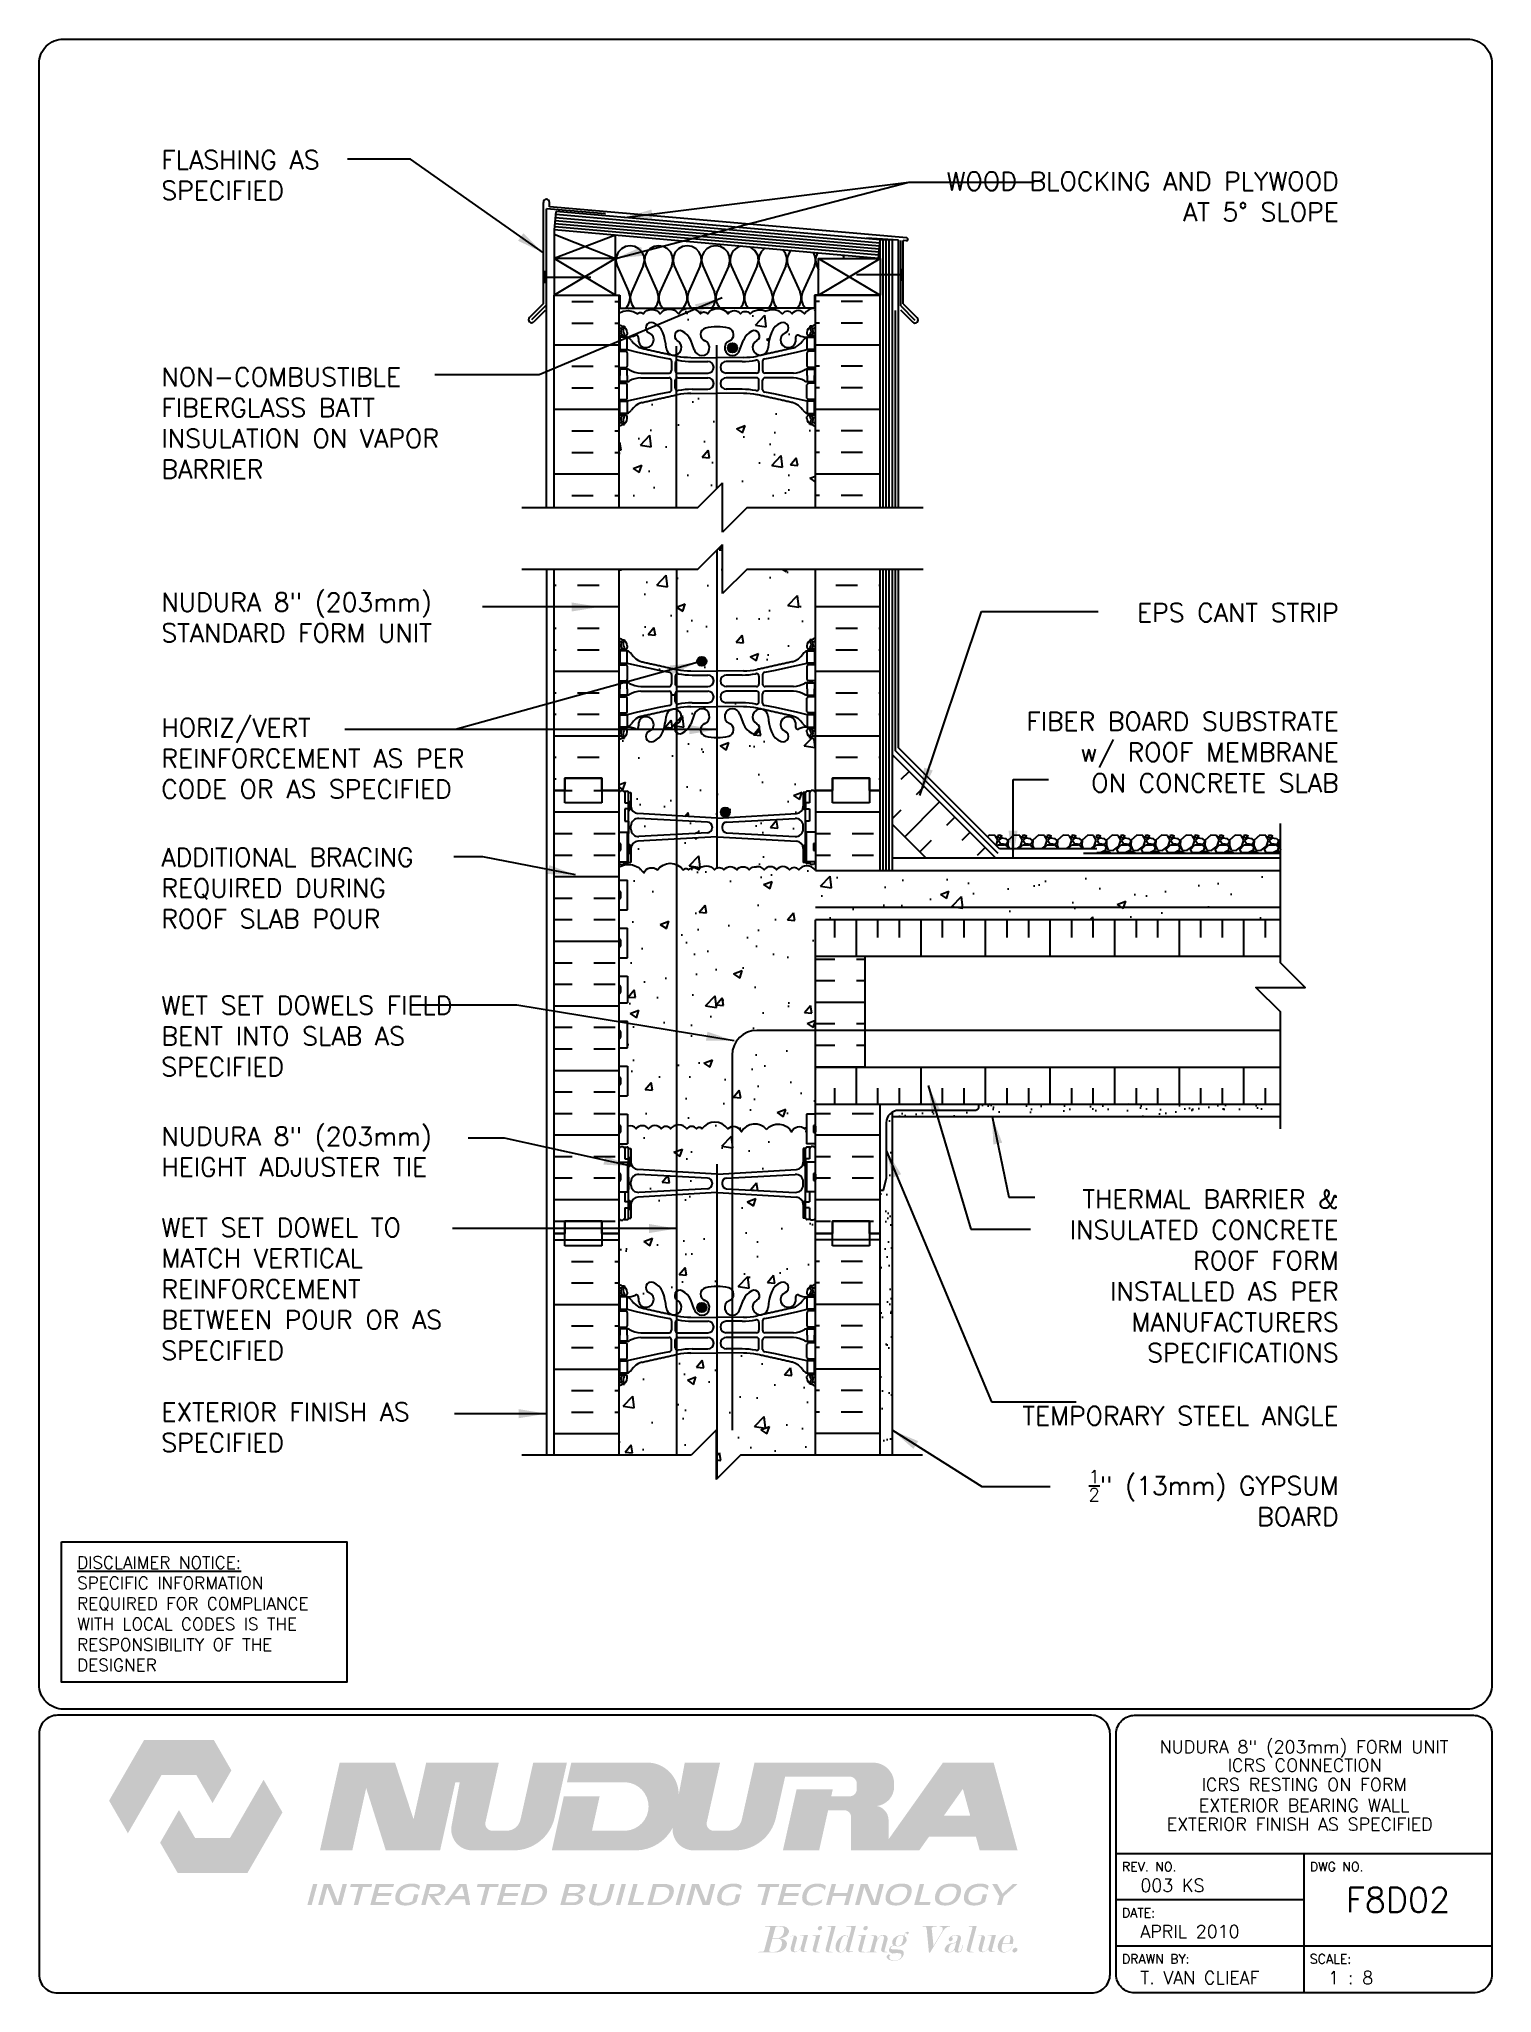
# Paper-space layout 'F8D02' of a CAD drawing. Header units: inches. Extents: x 0.42 to 7.8, y 0.49 to 10.41.
# The model-space entities are those that its viewports show. They can reach past a viewport. Long polylines and large blocks are cut down to what shows.
import ezdxf
from ezdxf.enums import TextEntityAlignment as Align

# ---------------------------------------------------------------- set-up
doc = ezdxf.new("R2010")
doc.units = ezdxf.units.IN
doc.header["$LTSCALE"] = 0.5
doc.header["$MEASUREMENT"] = 0
doc.linetypes.add('DASHED2', pattern=[0.375, 0.25, -0.125])
for name, color, linetype in [('HATCH', 12, 'Continuous'), ('line25', 2, 'Continuous'), ('LINE3', 3, 'Continuous'), ('LINE50', 5, 'Continuous'), ('LINE9', 9, 'Continuous'), ('LOGO', 7, 'Continuous'), ('TBK_LINE65', 3, 'Continuous'), ('TBK_TEXT', 4, 'Continuous'), ('TEXT', 4, 'Continuous'), ('Web_Edge', 9, 'Continuous')]:
    doc.layers.add(name, color=color, linetype=linetype)
doc.styles.add('DIM', font='romans.shx', dxfattribs={"width": 0.7})
doc.styles.add('ROMANS', font='romans.shx', dxfattribs={"height": 0.75})
doc.styles.get("Standard").update_dxf_attribs({"font": 'romans.shx', "height": 0.75})
doc.linetypes.add('STEEL', pattern='A,0.5,-0.2,["X",Standard,S=0.1,R=0,X=-0.1,Y=-0.05],-0.1', length=0.8)
doc.dimstyles.new('ext_12', dxfattribs={"dimscale": 12, "dimtxt": 0.09375, "dimasz": 0.09375, "dimexe": 0.09375, "dimexo": 0.0625, "dimgap": 0.0625, "dimtad": 1, "dimdec": 1, "dimzin": 2, "dimdsep": 46, "dimlunit": 4, "dimtxsty": 'DIM', "dimcen": 0.09, "dimdle": 0.09375, "dimclrt": 4, "dimadec": 0, "dimazin": 0, "dimtfac": 1, "dimtdec": 1, "dimtmove": 2, "dimatfit": 3, "dimfxl": 1, "dimfrac": 2, "dimtolj": 1, "dimtzin": 0, "dimarcsym": 0})

psp = doc.layouts.new('F8D02')

# ---------------------------------------------------------------- texts
at = {"layer": 'TBK_TEXT', "color": 7, "style": 'ROMANS'}
for s, p in [('REV. NO.', (5.9215, 1.107)), ('DWG NO.', (6.876, 1.107)), ('DATE:', (5.9215, 0.8726)), ('DRAWN BY:', (5.9215, 0.6382)), ('SCALE:', (6.876, 0.6382))]:
    psp.add_text(s, height=0.04688, dxfattribs=at).set_placement(p)
at = {"layer": 'TEXT', "insert": (0.6134, 2.7065), "char_height": 0.0625, "width": 1.41371, "attachment_point": 1, "style": 'ROMANS'}
psp.add_mtext('{\\Fromans.shx|c1;\\LDISCLAIMER NOTICE:\\l\\PSPECIFIC INFORMATION REQUIRED FOR COMPLIANCE WITH LOCAL CODES IS THE RESPONSIBILITY OF THE DESIGNER}', dxfattribs=at)

msp = doc.modelspace()

# ---------------------------------------------------------------- texts
at = {"layer": 'TEXT', "char_height": 0.75, "style": 'ROMANS'}
for s, insert, width, attachment_point in [('FLASHING AS \\PSPECIFIED', (236.835, 197.035), 8.7776, 1), ('\\A1;WOOD BLOCKING AND PLYWOOD \\PAT 5%%D SLOPE', (284.688, 196.163), 17.3954, 3), ('NON-COMBUSTIBLE\\PFIBERGLASS BATT INSULATION ON VAPOR BARRIER', (236.835, 188.212), 12.44051, 1), ('NUDURA 8" (203mm) STANDARD FORM UNIT', (236.835, 178.057), 16.70168, 4), ('\\A1;EPS CANT STRIP', (284.688, 178.634), 9.59335, 3), ('HORIZ/VERT REINFORCEMENT AS PER CODE OR AS SPECIFIED', (236.833, 172.336), 14.05928, 4), ('\\A1;FIBER BOARD SUBSTRATE\\Pw/ ROOF MEMBRANE \\PON CONCRETE SLAB', (284.688, 174.213), 26.1134, 3), ('ADDITIONAL BRACING REQUIRED DURING ROOF SLAB POUR', (236.833, 167.065), 12.17415, 4), ('\\PWET SET DOWELS FIELD BENT INTO SLAB AS SPECIFIED', (236.833, 161.674), 13.38313, 4), ('NUDURA 8" (203mm) HEIGHT ADJUSTER TIE', (236.833, 156.353), 13.38313, 4), ('THERMAL BARRIER & INSULATED CONCRETE ROOF FORM INSTALLED AS PER MANUFACTURERS SPECIFICATIONS', (284.683, 151.3), 12.17415, 6), ('WET SET DOWEL TO MATCH VERTICAL REINFORCEMENT BETWEEN POUR OR AS SPECIFIED', (236.833, 150.771), 13.47255, 4), ('EXTERIOR FINISH AS SPECIFIED', (236.833, 145.151), 13.47255, 4), ('TEMPORARY STEEL ANGLE ', (284.683, 145.614), 12.17415, 6), ('\\A1;{\\H0.7x;\\S1/2;}" (13mm) GYPSUM BOARD', (284.683, 142.277), 12.17415, 6)]:
    msp.add_mtext(s, dxfattribs=dict(at, insert=insert, width=width, attachment_point=attachment_point))

# ---------------------------------------------------------------- blocks, each defined once
blk = doc.blocks.new('TITLEBLOCK-Tag')
at = {"style": 'ROMANS'}
for tag, height, p in [('TITLE_LINE_1', 0.065, (0.927, -0.1328)), ('TITLE_LINE_2', 0.065, (0.9294, -0.2258)), ('CENTRE-LINE-3', 0.065, (0.927, -0.3246)), ('TITLE_LINE_4', 0.065, (0.927, -0.4299)), ('TITLE_LINE_5', 0.065, (0.927, -0.526)), ('DWG', 0.125, (1.4043, -0.9102))]:
    blk.add_attdef(tag, text='', height=height, dxfattribs=at).set_placement(p, align=Align.MIDDLE_CENTER)
for tag, p in [('LATEST_REVISION', (0.0954, -0.8366)), ('REVISION_DATE', (0.0954, -1.071)), ('DRAWN_BY', (0.0954, -1.3053)), ('SCALE', (1.0499, -1.3053))]:
    blk.add_attdef(tag, text='', height=0.065, dxfattribs=at).set_placement(p, align=Align.MIDDLE_LEFT)

# ---------------------------------------------------------------- hatches: boundary and pattern name
at = {"layer": 'HATCH'}
h = msp.add_hatch(dxfattribs=at)
h.set_pattern_fill('INSUL', color=256, scale=7, style=0)
h.set_pattern_definition([(0, (-2670.7382, -222.982), (0, 2.625), []), (0, (-2670.7382, -222.107), (0, 2.625), [0.875, -0.875]), (0, (-2670.7382, -221.232), (0, 2.625), [0.875, -0.875])])
h.paths.add_polyline_path([(255.423, 191.155), (252.798, 191.155), (252.798, 182.53), (255.423, 182.53)])
h = msp.add_hatch(dxfattribs=at)
h.set_pattern_fill('AR-CONC', color=256, scale=0.5)
h.set_pattern_definition([(50, (0, 0), (3.5863, -0.31376), [0.375, -4.125]), (355, (0, 0), (-0.693757, 3.76096), [0.3, -3.3]), (100.4514, (0.299, -0.026), (2.892544, 3.4472), [0.3187, -3.50571]), (46.1842, (0, 1), (5.336207, -0.827596), [0.5625, -6.1875]), (96.6356, (0.4447, 0.931), (4.67331, 4.87059), [0.47805, -5.25857]), (351.1842, (0, 1), (4.67331, 4.87059), [0.45, -4.95]), (21, (0.5, 0.75), (2.984535, -2.013094), [0.375, -4.125]), (326, (0.5, 0.75), (1.216577, 3.62575), [0.3, -3.3]), (71.4514, (0.7487, 0.5822), (4.201112, 1.612656), [0.3187, -3.50571]), (37.5, (0, 0), (0.0607993, 1.6644693), [0, -3.26, 0, -3.35, 0, -3.3125]), (7.5, (0, 0), (1.315348, 1.972059), [0, -1.91, 0, -3.185, 0, -1.2625]), (327.5, (-1.115, 0), (2.669112, -0.1127744), [0, -1.25, 0, -3.9, 0, -5.175]), (317.5, (-1.615, 0), (2.915931, 0.500525), [0, -1.625, 0, -2.59, 0, -3.675])])
edge = h.paths.add_edge_path()
edge.add_arc((263.077, 146.44), 0.5, 46.21089, 66.42182)
edge.add_line((263.277, 146.899), (263.187, 146.899))
edge.add_line((263.187, 146.899), (263.187, 146.94))
edge.add_arc((263.327, 147.147), 0.25, 180, 235.9442, ccw=False)
edge.add_line((263.077, 147.147), (263.077, 147.215))
edge.add_arc((263.14, 147.215), 0.0625, 90, 180, ccw=False)
edge.add_line((263.14, 147.277), (263.187, 147.277))
edge.add_line((263.187, 147.277), (263.187, 147.347))
edge.add_line((263.187, 147.347), (263.082, 147.347))
edge.add_arc((263.205, 147.69), 0.364, 214.97751, 250.33874, ccw=False)
edge.add_arc((262.282, 147.079), 0.743, 32.79192, 73.81071)
edge.add_spline(control_points=[(262.489, 147.793), (261.052, 148.113)], knot_values=[0, 0, 1, 1], degree=1, periodic=0)
edge.add_arc((260.495, 145.182), 2.984, 79.25462, 90.09947)
edge.add_line((260.49, 148.166), (259.423, 148.181))
edge.add_line((259.423, 148.181), (258.357, 148.166))
edge.add_arc((258.352, 145.182), 2.984, 89.90053, 100.74538)
edge.add_spline(control_points=[(257.795, 148.113), (256.358, 147.793)], knot_values=[0, 0, 1, 1], degree=1, periodic=0)
edge.add_arc((256.565, 147.079), 0.743, 106.18929, 147.20808)
edge.add_arc((255.642, 147.69), 0.364, 289.66126, 325.02249, ccw=False)
edge.add_line((255.764, 147.347), (255.659, 147.347))
edge.add_line((255.659, 147.347), (255.659, 147.277))
edge.add_line((255.659, 147.277), (255.707, 147.277))
edge.add_arc((255.707, 147.215), 0.0625, 0, 90, ccw=False)
edge.add_line((255.769, 147.215), (255.769, 147.147))
edge.add_arc((255.519, 147.147), 0.25, 304.0558, 360, ccw=False)
edge.add_line((255.659, 146.94), (255.659, 146.899))
edge.add_line((255.659, 146.899), (255.569, 146.899))
edge.add_arc((255.769, 146.44), 0.5, 113.57818, 133.78911)
edge.add_line((255.423, 146.801), (255.423, 144.028))
edge.add_line((255.423, 144.028), (258.387, 144.028))
edge.add_line((258.387, 144.028), (259.387, 145.028))
edge.add_line((259.387, 145.028), (259.387, 143.028))
edge.add_line((259.387, 143.028), (260.387, 144.028))
edge.add_line((260.387, 144.028), (263.423, 144.028))
edge.add_line((263.423, 144.028), (263.423, 146.801))
h.paths.add_polyline_path([(263.423, 153.644), (263.343, 153.564), (263.253, 153.564), (263.223, 153.594), (263.073, 153.594, -0.414214), (263.023, 153.644), (262.923, 153.644), (262.923, 154.205, 0.390098), (262.648, 154.504), (259.44, 154.688, 0.020761), (259.423, 154.688, 0.020761), (259.407, 154.688), (256.199, 154.504, 0.390098), (255.923, 154.205), (255.923, 153.644), (255.823, 153.644, -0.414214), (255.773, 153.594), (255.623, 153.594), (255.593, 153.564), (255.503, 153.564), (255.423, 153.644), (255.423, 153.028), (255.423, 150.994, 0.088416), (255.569, 150.896), (255.659, 150.896), (255.659, 150.855, -0.249069), (255.769, 150.647), (255.769, 150.58, -0.414214), (255.707, 150.517), (255.659, 150.517), (255.659, 150.447), (255.764, 150.447, 0.087457), (256.102, 150.526, -0.638777), (256.226, 150.403, 2.087231), (256.66, 150.627, -1), (256.824, 151.036, -0.21345), (257.216, 150.647, -0.068226), (257.352, 150.019, 1.753171), (257.803, 150.315, -0.940793), (258.006, 150.699, -0.173075), (258.352, 150.332), (258.495, 149.945, 1.612474), (258.926, 150.305, -0.734872), (258.949, 150.816, -0.068475), (259.423, 150.878, -0.068475), (259.898, 150.816, -0.734872), (259.921, 150.305, 1.612474), (260.352, 149.945), (260.495, 150.332, -0.173075), (260.841, 150.699, -0.940793), (261.044, 150.315, 1.753171), (261.495, 150.019, -0.068226), (261.631, 150.647, -0.21345), (262.023, 151.036, -1), (262.187, 150.627, 2.087231), (262.62, 150.403, -0.638777), (262.745, 150.526, 0.087457), (263.082, 150.447), (263.187, 150.447), (263.187, 150.517), (263.14, 150.517, -0.414214), (263.077, 150.58), (263.077, 150.647, -0.249069), (263.187, 150.855), (263.187, 150.896), (263.277, 150.896, 0.088416), (263.423, 150.994), (263.423, 153.028)])
h.paths.add_polyline_path([(262.923, 156.484), (263.023, 156.484, -0.414214), (263.073, 156.534), (263.223, 156.534), (263.253, 156.564), (263.343, 156.564), (263.423, 156.484), (263.423, 156.673), (263.058, 156.673), (263.058, 157.346, 0.035013), (263.002, 157.276, 0.520567), (262.451, 157.159, 0.520567), (261.43, 157.254, 0.520567), (260.409, 157.159, 0.520567), (259.858, 157.276, 0.520567), (258.807, 157.276, 0.520567), (258.587, 157.276, 0.520567), (258.19, 157.276, 0.520567), (257.536, 157.276, 0.520567), (257.154, 157.276, 0.520567), (256.633, 157.276, 0.520567), (256.131, 157.276, 0.328601), (255.788, 157.392), (255.788, 156.673), (255.423, 156.673), (255.423, 156.484), (255.503, 156.564), (255.593, 156.564), (255.623, 156.534), (255.773, 156.534, -0.414214), (255.823, 156.484), (255.923, 156.484), (255.923, 155.923, 0.390098), (256.199, 155.624), (259.407, 155.44, 0.020761), (259.423, 155.44, 0.020761), (259.44, 155.44), (262.648, 155.624, 0.390098), (262.923, 155.923)])
h.paths.add_polyline_path([(262.923, 154.997), (262.923, 155.131, 0.438748), (262.599, 155.43), (259.807, 155.281, 0.390098), (259.623, 155.082), (259.623, 155.046, 0.390098), (259.807, 154.847), (262.599, 154.698, 0.438748)])
h.paths.add_polyline_path([(259.223, 155.046), (259.223, 155.082, 0.390098), (259.04, 155.281), (256.248, 155.43, 0.438748), (255.923, 155.131), (255.923, 154.997, 0.438748), (256.248, 154.698), (259.04, 154.847, 0.390098)])
h.paths.add_polyline_path([(263.423, 164.278), (263.423, 165.778), (282.319, 165.778), (282.319, 167.778), (263.423, 167.778), (263.423, 167.83, 0.04026), (263.399, 167.8, 0.520567), (262.745, 167.8, 0.520567), (262.363, 167.8, 0.520567), (261.841, 167.8, 0.520567), (261.34, 167.8, 0.297004), (261.031, 167.924, 0.297004), (260.722, 167.8, 0.520567), (260.221, 167.8, 0.520567), (259.699, 167.8, 0.520567), (259.317, 167.8, 0.520567), (258.663, 167.8, 0.520567), (258.266, 167.8, 0.520567), (258.046, 167.8, 0.520567), (256.996, 167.8, 0.520567), (256.445, 167.682, 0.411465), (255.423, 167.923), (255.423, 167.383), (255.788, 167.383), (255.788, 166.183), (255.423, 166.183), (255.423, 165.433), (255.788, 165.433), (255.788, 164.233), (255.423, 164.233), (255.423, 163.483), (255.788, 163.483), (255.788, 162.403), (255.423, 162.403), (255.423, 161.653), (255.788, 161.653), (255.788, 160.573), (255.423, 160.573), (255.423, 159.823), (255.788, 159.823), (255.788, 158.623), (255.423, 158.623), (255.423, 157.873), (255.788, 157.873), (255.788, 157.392, -0.328601), (256.131, 157.276, -0.520567), (256.633, 157.276, -0.520567), (257.154, 157.276, -0.520567), (257.536, 157.276, -0.520567), (258.19, 157.276, -0.520567), (258.587, 157.276, -0.520567), (258.807, 157.276, -0.520567), (259.858, 157.276, -0.520567), (260.409, 157.159, -0.520567), (261.43, 157.254, -0.520567), (262.451, 157.159, -0.520567), (263.002, 157.276, -0.035013), (263.058, 157.346), (263.058, 157.873), (263.423, 157.873), (263.423, 159.778)])
h.paths.add_polyline_path([(262.923, 168.669, 0.390098), (262.648, 168.968), (259.44, 169.152, 0.020761), (259.423, 169.152, 0.020761), (259.407, 169.152), (256.199, 168.968, 0.390098), (255.923, 168.669), (255.923, 168.108), (255.823, 168.108, -0.414214), (255.773, 168.058), (255.623, 168.058), (255.593, 168.028), (255.503, 168.028), (255.423, 168.108), (255.423, 167.923, -0.411465), (256.445, 167.682, -0.520567), (256.996, 167.8, -0.520567), (258.046, 167.8, -0.520567), (258.266, 167.8, -0.520567), (258.663, 167.8, -0.520567), (259.317, 167.8, -0.520567), (259.699, 167.8, -0.520567), (260.221, 167.8, -0.520567), (260.722, 167.8, -0.297004), (261.031, 167.924, -0.297004), (261.34, 167.8, -0.520567), (261.841, 167.8, -0.520567), (262.363, 167.8, -0.520567), (262.745, 167.8, -0.520567), (263.399, 167.8, -0.04026), (263.423, 167.83), (263.423, 168.108), (263.343, 168.028), (263.253, 168.028), (263.223, 168.058), (263.073, 168.058, -0.414214), (263.023, 168.108), (262.923, 168.108)])
h.paths.add_polyline_path([(259.04, 169.745), (256.248, 169.894, 0.438748), (255.923, 169.595), (255.923, 169.461, 0.438748), (256.248, 169.162), (259.04, 169.311, 0.390098), (259.223, 169.51), (259.223, 169.546, 0.390098)])
h.paths.add_polyline_path([(262.599, 169.894), (259.807, 169.745, 0.390098), (259.623, 169.546), (259.623, 169.51, 0.390098), (259.807, 169.311), (262.599, 169.162, 0.438748), (262.923, 169.461), (262.923, 169.595, 0.438748)])
h.paths.add_polyline_path([(263.423, 173.062, 0.088416), (263.277, 173.16), (263.187, 173.16), (263.187, 173.201, -0.249069), (263.077, 173.409), (263.077, 173.476, -0.414214), (263.14, 173.539), (263.187, 173.539), (263.187, 173.609), (263.082, 173.609, 0.087457), (262.745, 173.53, -0.638777), (262.62, 173.653, 2.087231), (262.187, 173.428, -1), (262.023, 173.02, -0.21345), (261.631, 173.409, -0.068226), (261.495, 174.037, 1.753171), (261.044, 173.74, -0.940793), (260.841, 173.357, -0.173075), (260.495, 173.724), (260.352, 174.111, 1.612474), (259.921, 173.751, -0.734872), (259.898, 173.24, -0.068475), (259.423, 173.178, -0.068475), (258.949, 173.24, -0.734872), (258.926, 173.751, 1.612474), (258.495, 174.111), (258.352, 173.724, -0.173075), (258.006, 173.357, -0.940793), (257.803, 173.74, 1.753171), (257.352, 174.037, -0.068226), (257.216, 173.409, -0.21345), (256.824, 173.02, -1), (256.66, 173.428, 2.087231), (256.226, 173.653, -0.638777), (256.102, 173.53, 0.087457), (255.764, 173.609), (255.659, 173.609), (255.659, 173.539), (255.707, 173.539, -0.414214), (255.769, 173.476), (255.769, 173.409, -0.249069), (255.659, 173.201), (255.659, 173.16), (255.569, 173.16, 0.088416), (255.423, 173.062), (255.423, 171.028), (255.423, 170.948), (255.503, 171.028), (255.593, 171.028), (255.623, 170.998), (255.773, 170.998, -0.414214), (255.823, 170.948), (255.923, 170.948), (255.923, 170.387, 0.390098), (256.199, 170.088), (259.407, 169.904, 0.020761), (259.423, 169.904, 0.020761), (259.44, 169.904), (262.648, 170.088, 0.390098), (262.923, 170.387), (262.923, 170.948), (263.023, 170.948, -0.414214), (263.073, 170.998), (263.223, 170.998), (263.253, 171.028), (263.343, 171.028), (263.423, 170.948), (263.423, 171.028)])
h.paths.add_polyline_path([(263.423, 180.03), (260.642, 180.03), (259.642, 179.03), (259.642, 181.03), (258.642, 180.03), (255.423, 180.03), (255.423, 177.255, 0.088416), (255.569, 177.157), (255.659, 177.157), (255.659, 177.116, -0.249069), (255.769, 176.909), (255.769, 176.841, -0.414214), (255.707, 176.779), (255.659, 176.779), (255.659, 176.709), (255.764, 176.709), (255.764, 176.209, 0.015618), (257.489, 175.837, -0.362164), (257.571, 175.739), (257.571, 175.354, -0.414015), (257.472, 175.254), (256.317, 175.253, -0.104585), (255.856, 175.386, 0.109113), (255.764, 175.409), (255.764, 175.159), (255.764, 174.909, 0.109113), (255.856, 174.931, -0.104585), (256.317, 175.064), (257.472, 175.063, -0.414015), (257.571, 174.963), (257.571, 174.578, -0.362164), (257.489, 174.48, 0.015618), (255.764, 174.109), (255.764, 173.609, -0.087457), (256.102, 173.53, 0.638777), (256.226, 173.653, -2.126461), (256.652, 173.425, 0.951577), (256.812, 173.016, 0.218393), (257.216, 173.409, 0.068226), (257.352, 174.037, -1.753171), (257.803, 173.74, 0.940793), (258.006, 173.357, 0.173075), (258.352, 173.724), (258.495, 174.111, -1.612474), (258.926, 173.751, 0.726929), (258.944, 173.241, 0.06927), (259.423, 173.178, 0.06927), (259.903, 173.241, 0.726929), (259.921, 173.751, -1.612474), (260.352, 174.111), (260.495, 173.724, 0.173075), (260.841, 173.357, 0.940793), (261.044, 173.74, -1.753171), (261.495, 174.037, 0.068226), (261.631, 173.409, 0.218393), (262.035, 173.016, 0.951577), (262.195, 173.425, -2.126461), (262.62, 173.653, 0.638777), (262.745, 173.53, -0.087457), (263.082, 173.609), (263.082, 174.109, 0.015618), (261.357, 174.48, -0.362164), (261.275, 174.578), (261.275, 174.963, -0.414015), (261.375, 175.063), (262.53, 175.064, -0.104585), (262.991, 174.931, 0.109113), (263.082, 174.909), (263.082, 175.159), (263.082, 175.409, 0.109113), (262.991, 175.386, -0.104585), (262.53, 175.253), (261.375, 175.254, -0.414015), (261.275, 175.354), (261.275, 175.739, -0.362164), (261.357, 175.837, 0.015618), (263.082, 176.209), (263.082, 176.709), (263.187, 176.709), (263.187, 176.779), (263.14, 176.779, -0.414214), (263.077, 176.841), (263.077, 176.909, -0.249069), (263.187, 177.116), (263.187, 177.157), (263.277, 177.157, 0.088416), (263.423, 177.255)])
h.paths.add_polyline_path([(259.051, 175.722, -1), (259.051, 175.254), (257.824, 175.254, -0.414214), (257.724, 175.354), (257.724, 175.677, -0.470273), (257.843, 175.775, 0.047355), (258.404, 175.722)], flags=16)
h.paths.add_polyline_path([(259.796, 175.722), (260.443, 175.722, 0.047355), (261.004, 175.775, -0.470273), (261.123, 175.677), (261.123, 175.354, -0.414214), (261.023, 175.254), (259.796, 175.254, -1)], flags=16)
h.paths.add_polyline_path([(259.051, 175.063, -1), (259.051, 174.595), (258.404, 174.595, 0.047355), (257.843, 174.542, -0.470273), (257.724, 174.64), (257.724, 174.963, -0.414214), (257.824, 175.063)], flags=16)
h.paths.add_polyline_path([(259.796, 175.063), (261.023, 175.063, -0.414214), (261.123, 174.963), (261.123, 174.64, -0.470273), (261.004, 174.542, 0.047355), (260.443, 174.595), (259.796, 174.595, -1)], flags=16)
edge = h.paths.add_edge_path()
edge.add_arc((263.077, 185.44), 0.5, 46.21089, 66.42182)
edge.add_line((263.277, 185.898), (263.187, 185.898))
edge.add_line((263.187, 185.898), (263.187, 185.94))
edge.add_arc((263.327, 186.147), 0.25, 180, 235.9442, ccw=False)
edge.add_line((263.077, 186.147), (263.077, 186.214))
edge.add_arc((263.14, 186.214), 0.0625, 90, 180, ccw=False)
edge.add_line((263.14, 186.277), (263.187, 186.277))
edge.add_line((263.187, 186.277), (263.187, 186.347))
edge.add_line((263.187, 186.347), (263.082, 186.347))
edge.add_arc((263.205, 186.69), 0.364, 214.97751, 250.33874, ccw=False)
edge.add_arc((262.282, 186.078), 0.743, 32.79192, 73.81071)
edge.add_spline(control_points=[(262.489, 186.792), (261.052, 187.113)], knot_values=[0, 0, 1, 1], degree=1, periodic=0)
edge.add_arc((260.495, 184.181), 2.984, 79.25462, 90.09947)
edge.add_line((260.49, 187.165), (259.423, 187.181))
edge.add_line((259.423, 187.181), (258.357, 187.165))
edge.add_arc((258.352, 184.181), 2.984, 89.90053, 100.74538)
edge.add_spline(control_points=[(257.795, 187.113), (256.358, 186.792)], knot_values=[0, 0, 1, 1], degree=1, periodic=0)
edge.add_arc((256.565, 186.078), 0.743, 106.18929, 147.20808)
edge.add_arc((255.642, 186.69), 0.364, 289.66126, 325.02249, ccw=False)
edge.add_line((255.764, 186.347), (255.659, 186.347))
edge.add_line((255.659, 186.347), (255.659, 186.277))
edge.add_line((255.659, 186.277), (255.707, 186.277))
edge.add_arc((255.707, 186.214), 0.0625, 0, 90, ccw=False)
edge.add_line((255.769, 186.214), (255.769, 186.147))
edge.add_arc((255.519, 186.147), 0.25, 304.0558, 360, ccw=False)
edge.add_line((255.659, 185.94), (255.659, 185.898))
edge.add_line((255.659, 185.898), (255.569, 185.898))
edge.add_arc((255.769, 185.44), 0.5, 113.57818, 133.78911)
edge.add_line((255.423, 185.801), (255.423, 182.53))
edge.add_line((255.423, 182.53), (258.642, 182.53))
edge.add_line((258.642, 182.53), (259.642, 183.53))
edge.add_line((259.642, 183.53), (259.642, 181.53))
edge.add_line((259.642, 181.53), (260.642, 182.53))
edge.add_line((260.642, 182.53), (263.423, 182.53))
edge.add_line((263.423, 182.53), (263.423, 185.801))
h.paths.add_polyline_path([(263.423, 190.621, 0.259173), (262.972, 190.401, 0.520567), (262.472, 190.401, 0.520567), (262.085, 190.401, 0.336749), (261.423, 190.507, 0.336749), (260.761, 190.401, 0.520567), (260.375, 190.401, 0.520567), (259.875, 190.401, 0.520567), (259.028, 190.401, 0.520567), (258.746, 190.401, 0.520567), (257.851, 190.401, 0.520567), (257.112, 190.401, 0.520567), (256.419, 190.401, 0.520567), (256.198, 190.401, 0.321585), (255.423, 190.427), (255.423, 189.993, 0.088416), (255.569, 189.896), (255.659, 189.896), (255.659, 189.854, -0.249069), (255.769, 189.647), (255.769, 189.579, -0.414214), (255.707, 189.517), (255.659, 189.517), (255.659, 189.447), (255.764, 189.447, 0.085348), (256.094, 189.522, -0.669601), (256.226, 189.402, 2.087231), (256.66, 189.627, -1), (256.824, 190.036, -0.21345), (257.216, 189.646, -0.069923), (257.353, 189.003, 1.702394), (257.803, 189.315, -0.940793), (258.006, 189.698, -0.173075), (258.352, 189.332), (258.495, 188.945, 1.612474), (258.926, 189.304, -0.734872), (258.949, 189.815, -0.068475), (259.423, 189.878, -0.068475), (259.898, 189.815, -0.734872), (259.921, 189.304, 1.612474), (260.352, 188.945), (260.495, 189.332, -0.173075), (260.841, 189.698, -0.940793), (261.044, 189.315, 1.702394), (261.494, 189.003, -0.069923), (261.631, 189.646, -0.21345), (262.023, 190.036, -1), (262.187, 189.627, 2.087231), (262.62, 189.402, -0.669601), (262.753, 189.522, 0.085348), (263.082, 189.447), (263.187, 189.447), (263.187, 189.517), (263.14, 189.517, -0.414214), (263.077, 189.579), (263.077, 189.647, -0.249069), (263.187, 189.854), (263.187, 189.896), (263.277, 189.896, 0.088416), (263.423, 189.993)])
h = msp.add_hatch(dxfattribs=at)
h.set_pattern_fill('INSUL', color=256, scale=7, style=0)
h.set_pattern_definition([(180, (3189.585, -222.982), (0, 2.625), []), (180, (3189.585, -222.107), (0, 2.625), [0.875, -0.875]), (180, (3189.585, -221.232), (0, 2.625), [0.875, -0.875])])
h.paths.add_polyline_path([(266.048, 191.155), (263.423, 191.155), (263.423, 182.53), (266.048, 182.53)])
h = msp.add_hatch(dxfattribs=at)
h.set_pattern_fill('INSUL', color=256, scale=7, style=0)
h.paths.add_polyline_path([(255.423, 180.03), (252.798, 180.03), (252.798, 171.028), (253.236, 171.028), (253.236, 171.528), (254.736, 171.528), (254.736, 171.028), (255.423, 171.028)])
h.paths.add_polyline_path([(266.048, 180.03), (263.423, 180.03), (263.423, 171.028), (264.111, 171.028), (264.111, 171.528), (265.611, 171.528), (265.611, 171.028), (266.048, 171.028)])
h = msp.add_hatch(dxfattribs=at)
h.set_pattern_fill('INSUL', color=256, scale=7, angle=45, style=0)
h.set_pattern_definition([(45, (159.2452, 9.3768), (-1.856155, 1.856155), []), (45, (158.6265, 9.9955), (-1.856155, 1.856155), [0.875, -0.875]), (45, (158.0078, 10.6143), (-1.856155, 1.856155), [0.875, -0.875])])
h.paths.add_polyline_path([(267.797, 168.403), (270.625, 168.403), (266.548, 172.48), (266.548, 169.651)])
h = msp.add_hatch(dxfattribs=at)
h.set_pattern_fill('INSUL', color=256, scale=7, style=0)
h.set_pattern_definition([(0, (264.9072, 170.1549), (0, 2.625), []), (0, (264.9072, 171.0299), (0, 2.625), [0.875, -0.875]), (0, (264.9072, 171.9049), (0, 2.625), [0.875, -0.875])])
h.paths.add_polyline_path([(264.111, 170.528), (264.111, 171.028), (263.423, 171.028), (263.423, 167.778), (266.048, 167.778), (266.048, 171.028), (265.611, 171.028), (265.611, 170.528)])
h.paths.add_polyline_path([(263.423, 158.278), (263.423, 153.028), (264.111, 153.028), (264.111, 153.528), (265.611, 153.528), (265.611, 153.028), (266.048, 153.028), (266.048, 158.278)])
h.paths.add_polyline_path([(255.423, 153.028), (255.423, 171.028), (254.736, 171.028), (254.736, 171.528), (253.236, 171.528), (253.236, 171.028), (252.798, 171.028), (252.798, 153.028), (253.236, 153.028), (253.236, 153.528), (254.736, 153.528), (254.736, 153.028)])
h = msp.add_hatch(dxfattribs=at)
h.set_pattern_fill('INSUL', color=256, scale=7, angle=90, style=0)
h.set_pattern_definition([(90, (65.5864, 28.552), (-2.625, 2e-16), []), (90, (64.7114, 28.552), (-2.625, 2e-16), [0.875, -0.875]), (90, (63.8364, 28.552), (-2.625, 2e-16), [0.875, -0.875])])
h.paths.add_polyline_path([(282.319, 165.778), (263.423, 165.778), (263.423, 164.278), (282.319, 164.278)])
h.paths.add_polyline_path([(282.319, 158.278), (282.319, 159.778), (263.423, 159.778), (263.423, 158.278)])
h = msp.add_hatch(dxfattribs=at)
h.set_pattern_fill('INSUL', color=256, scale=7)
h.set_pattern_definition([(0, (65.5864, 28.552), (0, 2.625), []), (0, (65.5864, 29.427), (0, 2.625), [0.875, -0.875]), (0, (65.5864, 30.302), (0, 2.625), [0.875, -0.875])])
h.paths.add_polyline_path([(265.423, 161.278), (263.423, 161.278), (263.423, 159.778), (265.423, 159.778)])
h.paths.add_polyline_path([(265.423, 164.278), (263.423, 164.278), (263.423, 161.278), (265.423, 161.278)])
h = msp.add_hatch(dxfattribs=at)
h.set_pattern_fill('AR-SAND', color=256, scale=0.5, style=0)
h.set_pattern_definition([(37.5, (65.12625, 23.78615), (-0.0314967, 0.963412), [0, -0.76, 0, -0.85, 0, -0.8125]), (7.5, (65.1262, 23.7861), (0.8848884, 1.411073), [0, -0.41, 0, -0.685, 0, -0.2625]), (327.5, (64.51125, 23.78615), (1.557071, 0.0028295), [0, -0.25, 0, -0.9, 0, -1.175]), (317.5, (64.5112, 23.7861), (1.503063, 0.438838), [0, -0.125, 0, -0.59, 0, -0.675])])
h.paths.add_polyline_path([(270.048, 158.278), (270.048, 158.153, -0.414214), (269.923, 158.028), (266.798, 158.028, 0.131652), (266.548, 157.961), (266.548, 157.778), (282.319, 157.778), (282.319, 158.278)])
h = msp.add_hatch(dxfattribs=at)
h.set_pattern_fill('AR-SAND', color=256, scale=0.5, style=0)
h.set_pattern_definition([(37.5, (68.29065, 25.3681), (-0.0314967, 0.963412), [0, -0.76, 0, -0.85, 0, -0.8125]), (7.5, (68.2906, 25.3681), (0.8848884, 1.411073), [0, -0.41, 0, -0.685, 0, -0.2625]), (327.5, (67.67565, 25.3681), (1.557071, 0.0028295), [0, -0.25, 0, -0.9, 0, -1.175]), (317.5, (67.6756, 25.3681), (1.503063, 0.438838), [0, -0.125, 0, -0.59, 0, -0.675])])
h.paths.add_polyline_path([(266.548, 157.961, 0.267949), (266.298, 157.528), (266.298, 155.278), (266.173, 154.778), (266.048, 154.778), (266.048, 153.028), (266.048, 144.028), (266.548, 144.028)])
at = {"layer": 'LINE3'}
h = msp.add_hatch(color=256, dxfattribs=at)
h.paths.add_polyline_path([(260.232, 189.052, 0.831395), (259.863, 189.052)])
h.paths.add_polyline_path([(260.235, 189.018, 0.045935), (260.232, 189.052), (259.863, 189.052, 0.045935), (259.86, 189.018, 1)])
for points in [[(258.987, 176.279, 1), (258.612, 176.279, 1)], [(259.945, 170.149, 1), (259.57, 170.149, 1)], [(258.987, 150.018, 1), (258.612, 150.018, 1)]]:
    msp.add_hatch(color=256, dxfattribs=at).paths.add_polyline_path(points)

# ---------------------------------------------------------------- linework, layer by layer
at = {"layer": 'HATCH'}
for p, q in [((252.361, 190.818), (252.361, 194.93)), ((252.486, 190.766), (252.486, 194.671)), ((254.89, 194.461), (252.486, 194.671)), ((252.611, 194.754), (252.611, 194.93)), ((267.13, 193.484), (252.611, 194.754)), ((265.994, 192.78), (252.824, 193.932)), ((266.004, 192.905), (252.835, 194.057)), ((266.015, 193.029), (252.846, 194.181)), ((266.026, 193.154), (252.857, 194.306)), ((266.037, 193.278), (252.868, 194.43)), ((252.798, 193.634), (255.298, 192.655)), ((255.288, 193.591), (252.798, 192.655)), ((266.798, 193.389), (265.491, 193.481)), ((266.173, 182.53), (266.173, 193.407)), ((266.298, 182.53), (266.298, 193.407)), ((266.423, 182.53), (266.423, 193.407)), ((266.798, 182.53), (266.798, 193.389)), ((266.892, 190.722), (266.892, 193.382)), ((267.123, 193.37), (266.986, 193.378)), ((266.986, 190.805), (266.986, 193.378)), ((255.298, 191.155), (252.798, 192.655)), ((255.298, 192.655), (252.798, 191.155)), ((255.361, 192.352), (255.841, 191.279)), ((256.42, 192.352), (255.941, 191.278)), ((256.521, 192.352), (257, 191.279)), ((257.579, 192.352), (257.101, 191.278)), ((257.68, 192.352), (258.16, 191.279)), ((258.739, 192.352), (258.26, 191.278)), ((258.839, 192.352), (259.319, 191.279)), ((259.898, 192.352), (259.419, 191.278)), ((259.999, 192.352), (260.478, 191.279)), ((261.058, 192.352), (260.579, 191.278)), ((261.158, 192.352), (261.637, 191.279)), ((262.217, 192.352), (261.738, 191.278)), ((262.318, 192.352), (262.797, 191.279)), ((263.377, 192.352), (262.898, 191.278)), ((263.477, 192.352), (263.548, 192.192)), ((263.548, 191.155), (266.048, 192.655)), ((263.548, 192.655), (266.048, 191.155)), ((252.361, 190.818), (251.792, 190.249)), ((252.486, 190.766), (251.881, 190.161)), ((266.892, 190.722), (267.466, 190.148)), ((266.986, 190.805), (267.555, 190.236)), ((252.436, 190.539), (251.969, 190.073)), ((266.879, 190.558), (267.378, 190.059)), ((266.173, 167.778), (266.173, 180.03)), ((266.298, 167.778), (266.298, 180.03)), ((266.423, 167.778), (266.423, 180.03)), ((266.798, 172.76), (266.798, 180.03)), ((270.905, 168.653), (266.798, 172.76)), ((270.485, 169.217), (270.41, 169.148)), ((270.725, 169.196), (270.485, 169.216)), ((270.837, 169.017), (270.727, 169.197)), ((270.895, 169.216), (270.825, 169.186)), ((270.825, 169.187), (270.865, 169.087)), ((270.865, 169.087), (271.015, 169.177)), ((271.015, 169.177), (270.895, 169.217)), ((271.485, 169.217), (271.255, 169.007)), ((271.725, 169.196), (271.485, 169.216)), ((271.837, 169.017), (271.727, 169.197)), ((271.895, 169.216), (271.825, 169.186)), ((271.825, 169.187), (271.865, 169.087)), ((271.865, 169.087), (272.015, 169.177)), ((272.015, 169.177), (271.895, 169.217)), ((272.485, 169.217), (272.255, 169.007)), ((272.725, 169.196), (272.485, 169.216)), ((272.837, 169.017), (272.727, 169.197)), ((272.895, 169.216), (272.825, 169.186)), ((272.825, 169.187), (272.865, 169.087)), ((272.865, 169.087), (273.015, 169.177)), ((273.015, 169.177), (272.895, 169.217)), ((273.485, 169.217), (273.255, 169.007)), ((273.725, 169.196), (273.485, 169.216)), ((273.837, 169.017), (273.727, 169.197)), ((273.895, 169.216), (273.825, 169.186)), ((273.825, 169.187), (273.865, 169.087)), ((273.865, 169.087), (274.015, 169.177)), ((274.015, 169.177), (273.895, 169.217)), ((274.485, 169.217), (274.255, 169.007)), ((274.725, 169.196), (274.485, 169.216)), ((274.837, 169.017), (274.727, 169.197)), ((274.895, 169.216), (274.825, 169.186)), ((274.825, 169.187), (274.865, 169.087)), ((274.865, 169.087), (275.015, 169.177)), ((275.015, 169.177), (274.895, 169.217)), ((275.485, 169.217), (275.255, 169.007)), ((275.725, 169.196), (275.485, 169.216)), ((275.837, 169.017), (275.727, 169.197)), ((275.895, 169.216), (275.825, 169.186)), ((275.825, 169.187), (275.865, 169.087)), ((275.865, 169.087), (276.015, 169.177)), ((276.015, 169.177), (275.895, 169.217)), ((276.485, 169.217), (276.255, 169.007)), ((276.725, 169.196), (276.485, 169.216)), ((276.837, 169.017), (276.727, 169.197)), ((276.895, 169.216), (276.825, 169.186)), ((276.825, 169.187), (276.865, 169.087)), ((276.865, 169.087), (277.015, 169.177)), ((277.015, 169.177), (276.895, 169.217)), ((277.485, 169.217), (277.255, 169.007)), ((277.725, 169.196), (277.485, 169.216)), ((277.837, 169.017), (277.727, 169.197)), ((277.895, 169.216), (277.825, 169.186)), ((277.825, 169.187), (277.865, 169.087)), ((277.865, 169.087), (278.015, 169.177)), ((278.015, 169.177), (277.895, 169.217)), ((278.485, 169.217), (278.255, 169.007)), ((278.725, 169.196), (278.485, 169.216)), ((278.837, 169.017), (278.727, 169.197)), ((278.895, 169.216), (278.825, 169.186)), ((278.825, 169.187), (278.865, 169.087)), ((278.865, 169.087), (279.015, 169.177)), ((279.015, 169.177), (278.895, 169.217)), ((279.485, 169.217), (279.255, 169.007)), ((279.725, 169.196), (279.485, 169.216)), ((279.837, 169.017), (279.727, 169.197)), ((279.895, 169.216), (279.825, 169.186)), ((279.825, 169.187), (279.865, 169.087)), ((279.865, 169.087), (280.015, 169.177)), ((280.015, 169.177), (279.895, 169.217)), ((280.485, 169.217), (280.255, 169.007)), ((280.725, 169.196), (280.485, 169.216)), ((280.837, 169.017), (280.727, 169.197)), ((280.895, 169.216), (280.825, 169.186)), ((280.825, 169.187), (280.865, 169.087)), ((280.865, 169.087), (281.015, 169.177)), ((281.016, 169.177), (280.896, 169.217)), ((281.485, 169.217), (281.255, 169.007)), ((281.725, 169.196), (281.485, 169.216)), ((281.837, 169.017), (281.727, 169.197)), ((281.895, 169.216), (281.825, 169.186)), ((281.825, 169.187), (281.865, 169.087)), ((281.865, 169.087), (282.015, 169.177)), ((282.016, 169.177), (281.896, 169.217)), ((270.764, 168.794), (270.835, 169.017)), ((270.791, 168.767), (270.845, 168.827)), ((270.845, 168.827), (271.105, 168.827)), ((270.965, 169.097), (270.865, 168.997)), ((270.865, 168.997), (270.945, 168.877)), ((274.854, 168.653), (270.905, 168.653)), ((270.945, 168.876), (271.195, 168.846)), ((271.166, 169.067), (270.966, 169.097)), ((271.105, 168.829), (271.235, 168.739)), ((271.247, 168.995), (271.167, 169.065)), ((271.195, 168.847), (271.245, 168.937)), ((271.235, 168.737), (271.212, 168.653)), ((271.244, 168.799), (271.305, 168.653)), ((271.255, 169.007), (271.245, 168.797)), ((271.245, 168.937), (271.245, 168.997)), ((271.607, 168.653), (271.755, 168.768)), ((271.689, 168.653), (271.845, 168.827)), ((271.755, 168.767), (271.835, 169.017)), ((271.845, 168.827), (272.105, 168.827)), ((271.965, 169.097), (271.865, 168.997)), ((271.865, 168.997), (271.945, 168.877)), ((271.945, 168.876), (272.195, 168.846)), ((272.166, 169.067), (271.966, 169.097)), ((272.105, 168.829), (272.235, 168.739)), ((272.247, 168.995), (272.167, 169.065)), ((272.195, 168.847), (272.245, 168.937)), ((272.235, 168.737), (272.212, 168.653)), ((272.244, 168.799), (272.305, 168.653)), ((272.255, 169.007), (272.245, 168.797)), ((272.245, 168.937), (272.245, 168.997)), ((272.607, 168.653), (272.755, 168.768)), ((272.689, 168.653), (272.845, 168.827)), ((272.755, 168.767), (272.835, 169.017)), ((272.845, 168.827), (273.105, 168.827)), ((272.965, 169.097), (272.865, 168.997)), ((272.865, 168.997), (272.945, 168.877)), ((272.945, 168.876), (273.195, 168.846)), ((273.166, 169.067), (272.966, 169.097)), ((273.105, 168.829), (273.235, 168.739)), ((273.247, 168.995), (273.167, 169.065)), ((273.195, 168.847), (273.245, 168.937)), ((273.235, 168.737), (273.212, 168.653)), ((273.244, 168.799), (273.305, 168.653)), ((273.255, 169.007), (273.245, 168.797)), ((273.245, 168.937), (273.245, 168.997)), ((273.607, 168.653), (273.755, 168.768)), ((273.689, 168.653), (273.845, 168.827)), ((273.755, 168.767), (273.835, 169.017)), ((273.845, 168.827), (274.105, 168.827)), ((273.965, 169.097), (273.865, 168.997)), ((273.865, 168.997), (273.945, 168.877)), ((273.945, 168.876), (274.195, 168.846)), ((274.166, 169.067), (273.966, 169.097)), ((274.105, 168.829), (274.235, 168.739)), ((274.247, 168.995), (274.167, 169.065)), ((274.195, 168.847), (274.245, 168.937)), ((274.235, 168.737), (274.212, 168.653)), ((274.244, 168.799), (274.305, 168.653)), ((274.255, 169.007), (274.245, 168.797)), ((274.245, 168.937), (274.245, 168.997)), ((274.607, 168.653), (274.755, 168.768)), ((274.689, 168.653), (274.845, 168.827)), ((274.755, 168.767), (274.835, 169.017)), ((274.845, 168.827), (275.105, 168.827)), ((274.854, 168.528), (274.854, 168.528)), ((274.985, 168.489), (274.854, 168.499)), ((274.965, 169.097), (274.865, 168.997)), ((274.865, 168.997), (274.945, 168.877)), ((274.945, 168.876), (275.195, 168.846)), ((275.166, 169.067), (274.966, 169.097)), ((275.196, 168.596), (274.986, 168.486)), ((275.063, 168.465), (275.085, 168.517)), ((275.085, 168.517), (275.245, 168.567)), ((275.105, 168.829), (275.235, 168.739)), ((275.247, 168.995), (275.167, 169.065)), ((275.195, 168.847), (275.245, 168.937)), ((275.235, 168.737), (275.195, 168.597)), ((275.244, 168.799), (275.324, 168.609)), ((275.255, 169.007), (275.245, 168.797)), ((275.245, 168.937), (275.245, 168.997)), ((275.245, 168.567), (275.405, 168.507)), ((275.325, 168.606), (275.535, 168.596)), ((275.405, 168.507), (275.424, 168.465)), ((275.535, 168.598), (275.755, 168.768)), ((275.756, 168.476), (275.655, 168.465)), ((275.665, 168.627), (275.845, 168.827)), ((275.737, 168.506), (275.667, 168.626)), ((275.985, 168.489), (275.735, 168.509)), ((275.755, 168.767), (275.835, 169.017)), ((275.803, 168.465), (275.755, 168.477)), ((275.845, 168.827), (276.105, 168.827)), ((275.965, 169.097), (275.865, 168.997)), ((275.865, 168.997), (275.945, 168.877)), ((275.945, 168.876), (276.195, 168.846)), ((276.166, 169.067), (275.966, 169.097)), ((276.196, 168.596), (275.986, 168.486)), ((276.063, 168.465), (276.085, 168.517)), ((276.085, 168.517), (276.245, 168.567)), ((276.105, 168.829), (276.235, 168.739)), ((276.247, 168.995), (276.167, 169.065)), ((276.195, 168.847), (276.245, 168.937)), ((276.235, 168.737), (276.195, 168.597)), ((276.244, 168.799), (276.324, 168.609)), ((276.255, 169.007), (276.245, 168.797)), ((276.245, 168.937), (276.245, 168.997)), ((276.245, 168.567), (276.405, 168.507)), ((276.325, 168.606), (276.535, 168.596)), ((276.405, 168.507), (276.424, 168.465)), ((276.535, 168.598), (276.755, 168.768)), ((276.756, 168.476), (276.655, 168.465)), ((276.665, 168.627), (276.845, 168.827)), ((276.737, 168.506), (276.667, 168.626)), ((276.985, 168.489), (276.735, 168.509)), ((276.755, 168.767), (276.835, 169.017)), ((276.803, 168.465), (276.755, 168.477)), ((276.845, 168.827), (277.105, 168.827)), ((276.965, 169.097), (276.865, 168.997)), ((276.865, 168.997), (276.945, 168.877)), ((276.945, 168.876), (277.195, 168.846)), ((277.166, 169.067), (276.966, 169.097)), ((277.196, 168.596), (276.986, 168.486)), ((277.063, 168.465), (277.085, 168.517)), ((277.085, 168.517), (277.245, 168.567)), ((277.105, 168.829), (277.235, 168.739)), ((277.247, 168.995), (277.167, 169.065)), ((277.195, 168.847), (277.245, 168.937)), ((277.235, 168.737), (277.195, 168.597)), ((277.244, 168.799), (277.324, 168.609)), ((277.255, 169.007), (277.245, 168.797)), ((277.245, 168.937), (277.245, 168.997)), ((277.245, 168.567), (277.405, 168.507)), ((277.325, 168.606), (277.535, 168.596)), ((277.405, 168.507), (277.424, 168.465)), ((277.535, 168.598), (277.755, 168.768)), ((277.756, 168.476), (277.655, 168.465)), ((277.665, 168.627), (277.845, 168.827)), ((277.737, 168.506), (277.667, 168.626)), ((277.985, 168.489), (277.735, 168.509)), ((277.755, 168.767), (277.835, 169.017)), ((277.803, 168.465), (277.755, 168.477)), ((277.845, 168.827), (278.105, 168.827)), ((277.965, 169.097), (277.865, 168.997)), ((277.865, 168.997), (277.945, 168.877)), ((277.945, 168.876), (278.195, 168.846)), ((278.166, 169.067), (277.966, 169.097)), ((278.196, 168.596), (277.986, 168.486)), ((278.063, 168.465), (278.085, 168.517)), ((278.085, 168.517), (278.245, 168.567)), ((278.105, 168.829), (278.235, 168.739)), ((278.247, 168.995), (278.167, 169.065)), ((278.195, 168.847), (278.245, 168.937)), ((278.235, 168.737), (278.195, 168.597)), ((278.244, 168.799), (278.324, 168.609)), ((278.255, 169.007), (278.245, 168.797)), ((278.245, 168.937), (278.245, 168.997)), ((278.245, 168.567), (278.405, 168.507)), ((278.325, 168.606), (278.535, 168.596)), ((278.405, 168.507), (278.424, 168.465)), ((278.535, 168.598), (278.755, 168.768)), ((278.756, 168.476), (278.655, 168.465)), ((278.665, 168.627), (278.845, 168.827)), ((278.737, 168.506), (278.667, 168.626)), ((278.985, 168.489), (278.735, 168.509)), ((278.755, 168.767), (278.835, 169.017)), ((278.803, 168.465), (278.755, 168.477)), ((278.845, 168.827), (279.105, 168.827)), ((278.965, 169.097), (278.865, 168.997)), ((278.865, 168.997), (278.945, 168.877)), ((278.945, 168.876), (279.195, 168.846)), ((279.166, 169.067), (278.966, 169.097)), ((279.196, 168.596), (278.986, 168.486)), ((279.063, 168.465), (279.085, 168.517)), ((279.085, 168.517), (279.245, 168.567)), ((279.105, 168.829), (279.235, 168.739)), ((279.247, 168.995), (279.167, 169.065)), ((279.195, 168.847), (279.245, 168.937)), ((279.235, 168.737), (279.195, 168.597)), ((279.244, 168.799), (279.324, 168.609)), ((279.255, 169.007), (279.245, 168.797)), ((279.245, 168.937), (279.245, 168.997)), ((279.245, 168.567), (279.405, 168.507)), ((279.325, 168.606), (279.535, 168.596)), ((279.405, 168.507), (279.424, 168.465)), ((279.535, 168.598), (279.755, 168.768)), ((279.756, 168.476), (279.655, 168.465)), ((279.665, 168.627), (279.845, 168.827)), ((279.737, 168.506), (279.667, 168.626)), ((279.985, 168.489), (279.735, 168.509)), ((279.755, 168.767), (279.835, 169.017)), ((279.803, 168.465), (279.755, 168.477)), ((279.845, 168.827), (280.105, 168.827)), ((279.965, 169.097), (279.865, 168.997)), ((279.865, 168.997), (279.945, 168.877)), ((279.945, 168.876), (280.195, 168.846)), ((280.166, 169.067), (279.966, 169.097)), ((280.196, 168.596), (279.986, 168.486)), ((280.063, 168.465), (280.085, 168.517)), ((280.085, 168.517), (280.245, 168.567)), ((280.105, 168.829), (280.235, 168.739)), ((280.247, 168.995), (280.167, 169.065)), ((280.195, 168.847), (280.245, 168.937)), ((280.235, 168.737), (280.195, 168.597)), ((280.244, 168.799), (280.324, 168.609)), ((280.255, 169.007), (280.245, 168.797)), ((280.245, 168.937), (280.245, 168.997)), ((280.245, 168.567), (280.405, 168.507)), ((280.325, 168.606), (280.535, 168.596)), ((280.405, 168.507), (280.424, 168.465)), ((280.535, 168.598), (280.755, 168.768)), ((280.756, 168.476), (280.655, 168.465)), ((280.665, 168.627), (280.845, 168.827)), ((280.737, 168.506), (280.667, 168.626)), ((280.985, 168.489), (280.735, 168.509)), ((280.755, 168.767), (280.835, 169.017)), ((280.803, 168.465), (280.755, 168.477)), ((280.845, 168.827), (281.105, 168.827)), ((280.965, 169.097), (280.865, 168.997)), ((280.865, 168.997), (280.945, 168.877)), ((280.945, 168.876), (281.195, 168.846)), ((281.166, 169.067), (280.966, 169.097)), ((281.196, 168.596), (280.986, 168.486)), ((281.063, 168.465), (281.085, 168.517)), ((281.085, 168.517), (281.245, 168.567)), ((281.105, 168.829), (281.235, 168.739)), ((281.247, 168.995), (281.167, 169.065)), ((281.195, 168.847), (281.245, 168.937)), ((281.235, 168.737), (281.195, 168.597)), ((281.244, 168.799), (281.324, 168.609)), ((281.255, 169.007), (281.245, 168.797)), ((281.245, 168.937), (281.245, 168.997)), ((281.245, 168.567), (281.405, 168.507)), ((281.325, 168.606), (281.535, 168.596)), ((281.405, 168.507), (281.424, 168.465)), ((281.535, 168.598), (281.755, 168.768)), ((281.756, 168.476), (281.655, 168.465)), ((281.665, 168.627), (281.845, 168.827)), ((281.737, 168.506), (281.667, 168.626)), ((281.985, 168.489), (281.735, 168.509)), ((281.755, 168.767), (281.835, 169.017)), ((281.803, 168.465), (281.755, 168.477)), ((281.845, 168.827), (282.105, 168.827)), ((281.965, 169.097), (281.865, 168.997)), ((281.865, 168.997), (281.945, 168.877)), ((281.945, 168.876), (282.195, 168.846)), ((282.166, 169.067), (281.966, 169.097)), ((282.196, 168.596), (281.986, 168.486)), ((282.063, 168.465), (282.085, 168.517)), ((282.085, 168.517), (282.245, 168.567)), ((282.105, 168.829), (282.235, 168.739)), ((282.247, 168.995), (282.167, 169.065)), ((282.195, 168.847), (282.245, 168.937)), ((282.235, 168.737), (282.195, 168.597)), ((282.244, 168.799), (282.319, 168.62)), ((282.255, 169.007), (282.245, 168.797)), ((282.245, 168.937), (282.245, 168.997)), ((282.245, 168.567), (282.319, 168.539)), ((282.319, 169.065), (282.255, 169.007)), ((282.319, 164.278), (263.423, 164.278)), ((282.319, 159.778), (263.423, 159.778)), ((263.423, 159.69), (263.452, 159.718)), ((267.668, 158.278), (267.695, 158.304)), ((270.497, 158.278), (270.523, 158.304)), ((276.154, 158.278), (276.18, 158.304)), ((278.982, 158.278), (279.008, 158.304)), ((252.798, 152.768), (255.423, 152.768)), ((266.048, 152.768), (263.423, 152.768)), ((253.512, 151.893), (254.387, 151.893)), ((255.262, 151.893), (255.423, 151.893)), ((263.585, 151.893), (263.423, 151.893)), ((265.335, 151.893), (264.46, 151.893)), ((253.512, 151.018), (254.387, 151.018)), ((255.262, 151.018), (255.423, 151.018)), ((263.585, 151.018), (263.423, 151.018)), ((265.335, 151.018), (264.46, 151.018)), ((252.798, 150.143), (255.423, 150.143)), ((266.048, 150.143), (263.423, 150.143)), ((253.512, 149.268), (254.387, 149.268)), ((255.262, 149.268), (255.423, 149.268)), ((263.585, 149.268), (263.423, 149.268)), ((265.335, 149.268), (264.46, 149.268)), ((253.512, 148.393), (254.387, 148.393)), ((255.262, 148.393), (255.423, 148.393)), ((263.585, 148.393), (263.423, 148.393)), ((265.335, 148.393), (264.46, 148.393)), ((252.798, 147.518), (255.423, 147.518)), ((266.048, 147.518), (263.423, 147.518)), ((253.512, 146.643), (254.387, 146.643)), ((255.262, 146.643), (255.423, 146.643)), ((263.585, 146.643), (263.423, 146.643)), ((265.335, 146.643), (264.46, 146.643)), ((253.512, 145.768), (254.387, 145.768)), ((255.262, 145.768), (255.423, 145.768)), ((263.585, 145.768), (263.423, 145.768)), ((265.335, 145.768), (264.46, 145.768)), ((252.798, 144.893), (255.423, 144.893)), ((266.048, 144.893), (263.423, 144.893))]:
    msp.add_line(p, q, dxfattribs=at)
at = {"layer": 'HATCH', "color": 6, "linetype": 'DASHED2', "ltscale": 0.5}
for points in [[(254.111, 191.155), (255.467, 191.155), (255.467, 190.635), (258.423, 190.635)], [(264.736, 191.155), (263.379, 191.155), (263.379, 190.635), (258.423, 190.635)]]:
    msp.add_lwpolyline(points, dxfattribs=at)
at = {"layer": 'HATCH'}
for points in [[(255.423, 190.427, -0.321585), (256.198, 190.401, -0.520567), (256.419, 190.401, -0.520567), (257.112, 190.401, -0.520567), (257.851, 190.401, -0.520567), (258.746, 190.401, -0.520567), (259.028, 190.401, -0.520567), (259.875, 190.401, -0.520567), (260.375, 190.401, -0.520567), (260.761, 190.401, -0.336749), (261.423, 190.507)], [(263.423, 190.621, 0.259173), (262.972, 190.401, 0.520567), (262.472, 190.401, 0.520567), (262.085, 190.401, 0.336749), (261.423, 190.507)], [(255.423, 167.923, -0.411465), (256.445, 167.682, -0.520567), (256.996, 167.8, -0.520567), (258.046, 167.8, -0.520567), (258.266, 167.8, -0.520567), (258.663, 167.8, -0.520567), (259.317, 167.8, -0.520567), (259.699, 167.8, -0.520567), (260.221, 167.8, -0.520567), (260.722, 167.8, -0.297004), (261.031, 167.924)], [(263.423, 167.83, 0.04026), (263.399, 167.8, 0.520567), (262.745, 167.8, 0.520567), (262.363, 167.8, 0.520567), (261.841, 167.8, 0.520567), (261.34, 167.8, 0.297004), (261.031, 167.924)], [(261.43, 157.254, 0.520567), (260.409, 157.159, 0.520567), (259.858, 157.276, 0.520567), (258.807, 157.276, 0.520567), (258.587, 157.276, 0.520567), (258.19, 157.276, 0.520567), (257.536, 157.276, 0.520567), (257.154, 157.276, 0.520567), (256.633, 157.276, 0.520567), (256.131, 157.276, 0.328601), (255.788, 157.392, 0.328601)], [(261.43, 157.254, -0.520567), (262.451, 157.159, -0.520567), (263.002, 157.276, -0.035013), (263.058, 157.346, -0.035013)]]:
    msp.add_lwpolyline(points, format="xyb", dxfattribs=at)
for centre, radius, start, end in [((252.486, 194.93), 0.125, 0, 180), ((255.891, 192.588), 0.58, 335.96637, 204.06937), ((257.05, 192.588), 0.58, 335.96637, 204.06937), ((258.21, 192.588), 0.58, 335.96637, 204.06937), ((259.369, 192.588), 0.58, 335.96637, 204.06937), ((260.528, 192.588), 0.58, 105.75636, 204.06937), ((260.528, 192.588), 0.58, 335.96637, 64.24364), ((261.687, 192.588), 0.58, 125.46045, 204.06937), ((261.687, 192.588), 0.58, 335.96637, 44.53955), ((262.847, 192.588), 0.58, 139.08796, 204.06937), ((267.126, 193.427), 0.0568, 266.63891, 86.63891), ((262.847, 192.588), 0.58, 335.96637, 30.91204), ((264.006, 192.588), 0.58, 150.65055, 204.06937), ((264.006, 192.588), 0.58, 6.64068, 19.34945), ((255.311, 191.042), 0.58, 315.31494, 24.06937), ((256.471, 191.042), 0.58, 155.96637, 224.68506), ((256.471, 191.042), 0.58, 315.31494, 24.06937), ((257.63, 191.042), 0.58, 155.96637, 224.68506), ((257.63, 191.042), 0.58, 315.31494, 24.06937), ((258.79, 191.042), 0.58, 155.96637, 224.68506), ((258.789, 191.042), 0.58, 315.31494, 24.06937), ((259.949, 191.042), 0.58, 155.96637, 224.68506), ((259.949, 191.042), 0.58, 315.31494, 24.06937), ((261.108, 191.042), 0.58, 155.96637, 224.68506), ((261.108, 191.042), 0.58, 315.31494, 24.06937), ((262.268, 191.042), 0.58, 155.96637, 224.68506), ((262.268, 191.042), 0.58, 315.31494, 24.06937), ((263.427, 191.042), 0.58, 155.96637, 224.68506), ((251.881, 190.161), 0.125, 135, 315), ((258.789, 191.042), 0.58, 259.88781, 270), ((259.949, 191.042), 0.58, 255.83684, 268.33023), ((263.108, 191.042), 0.58, 297.67982, 302.97697), ((267.466, 190.148), 0.125, 225, 45)]:
    msp.add_arc(centre, radius, start, end, dxfattribs=at)
at = {"layer": 'line25'}
for p, q in [((252.814, 193.808), (252.879, 194.555)), ((266.048, 193.403), (252.879, 194.555)), ((252.798, 193.809), (252.798, 191.155)), ((265.983, 192.655), (252.798, 193.809)), ((255.298, 191.155), (255.298, 193.59)), ((265.983, 192.655), (266.048, 193.403)), ((266.048, 192.655), (266.048, 193.407)), ((266.548, 193.407), (266.048, 193.407)), ((266.548, 182.53), (266.548, 193.407)), ((255.298, 192.655), (252.798, 192.655)), ((255.423, 191.155), (255.423, 182.53)), ((263.423, 182.53), (263.423, 191.155)), ((255.423, 180.028), (255.423, 171.028)), ((263.423, 171.028), (263.423, 180.028)), ((266.548, 167.778), (266.548, 180.03)), ((270.75, 168.278), (266.548, 172.48)), ((255.423, 171.028), (255.423, 153.028)), ((263.423, 171.028), (263.423, 167.778)), ((255.423, 169.333), (255.788, 169.333)), ((255.788, 168.133), (255.788, 169.333)), ((263.423, 169.333), (263.058, 169.333)), ((263.058, 168.133), (263.058, 169.333)), ((267.922, 168.278), (266.548, 169.651)), ((255.423, 168.133), (255.788, 168.133)), ((263.423, 168.133), (263.058, 168.133)), ((263.423, 167.778), (282.319, 167.778)), ((255.423, 167.383), (255.788, 167.383)), ((255.788, 166.183), (255.788, 167.383)), ((255.423, 166.183), (255.788, 166.183)), ((255.423, 165.433), (255.788, 165.433)), ((255.788, 164.233), (255.788, 165.433)), ((282.319, 165.778), (263.423, 165.778)), ((263.423, 164.278), (263.423, 165.778)), ((255.423, 164.233), (255.788, 164.233)), ((255.423, 163.483), (255.788, 163.483)), ((255.788, 163.483), (255.788, 162.403)), ((255.423, 162.403), (255.788, 162.403)), ((255.423, 161.653), (255.788, 161.653)), ((255.788, 160.573), (255.788, 161.653)), ((255.423, 160.573), (255.788, 160.573)), ((255.423, 159.823), (255.788, 159.823)), ((255.788, 159.823), (255.788, 158.623)), ((263.423, 153.028), (263.423, 159.778)), ((255.423, 158.623), (255.788, 158.623)), ((263.423, 158.278), (282.319, 158.278)), ((255.423, 157.873), (255.788, 157.873)), ((255.788, 157.873), (255.788, 156.673)), ((263.058, 157.873), (263.058, 156.673)), ((263.423, 157.873), (263.058, 157.873)), ((255.423, 156.673), (255.788, 156.673)), ((263.423, 156.673), (263.058, 156.673)), ((255.423, 155.923), (255.788, 155.923)), ((255.788, 155.923), (255.788, 154.723)), ((263.423, 155.923), (263.058, 155.923)), ((263.058, 155.923), (263.058, 154.723)), ((255.423, 154.723), (255.788, 154.723)), ((263.423, 154.723), (263.058, 154.723)), ((255.423, 153.028), (255.423, 144.028)), ((263.423, 144.028), (263.423, 153.028))]:
    msp.add_line(p, q, dxfattribs=at)
msp.add_lwpolyline([(266.048, 192.655), (266.048, 191.155), (263.548, 191.155), (263.548, 192.655)], close=True, dxfattribs=at)
at = {"layer": 'LINE3'}
for p, q in [((257.774, 182.53), (257.774, 189.091)), ((259.416, 183.305), (259.416, 189.12)), ((259.416, 180.805), (259.416, 167.881)), ((257.774, 180.028), (257.774, 144.051)), ((259.416, 155.839), (259.416, 143.057))]:
    msp.add_line(p, q, dxfattribs=at)
at = {"layer": 'LINE3', "linetype": 'STEEL'}
msp.add_line((282.319, 166.278), (263.423, 166.278), dxfattribs=at)
at = {"layer": 'LINE3'}
msp.add_lwpolyline([(282.319, 161.278), (261.036, 161.278, 0.414214), (260.036, 160.278), (260.036, 145.028)], format="xyb", dxfattribs=at)
for centre in [(260.047, 189.018), (258.8, 176.279), (259.757, 170.149), (258.8, 150.018)]:
    msp.add_circle(centre, 0.188, dxfattribs=at)
at = {"layer": 'LINE50', "color": 9, "linetype": 'DASHED2'}
for p, q in [((266.673, 182.53), (266.673, 193.398)), ((266.673, 172.635), (266.673, 180.03)), ((270.843, 168.465), (266.673, 172.635)), ((282.319, 168.465), (270.843, 168.465))]:
    msp.add_line(p, q, dxfattribs=at)
at = {"layer": 'LINE50'}
for p, q in [((252.798, 191.155), (255.423, 191.155)), ((252.798, 182.53), (252.798, 191.155)), ((263.423, 191.155), (266.048, 191.155)), ((266.048, 182.53), (266.048, 191.155)), ((252.798, 171.028), (252.798, 180.028)), ((266.048, 171.028), (266.048, 180.028)), ((252.798, 153.028), (252.798, 171.028)), ((266.048, 167.778), (266.048, 171.028)), ((266.048, 153.028), (266.048, 158.278)), ((252.798, 144.028), (252.798, 153.028)), ((266.048, 144.028), (266.048, 153.028))]:
    msp.add_line(p, q, dxfattribs=at)
for points in [[(252.798, 171.028), (253.236, 171.028), (253.236, 171.528), (254.736, 171.528), (254.736, 171.028), (255.423, 171.028)], [(255.423, 171.028), (254.736, 171.028), (254.736, 171.528), (253.236, 171.528), (253.236, 171.028), (252.798, 171.028)], [(266.048, 171.028), (265.611, 171.028), (265.611, 171.528), (264.111, 171.528), (264.111, 171.028), (263.423, 171.028)], [(263.423, 171.028), (264.111, 171.028), (264.111, 171.528), (265.611, 171.528), (265.611, 171.028), (266.048, 171.028)], [(255.423, 153.028), (254.736, 153.028), (254.736, 153.528), (253.236, 153.528), (253.236, 153.028), (252.798, 153.028)], [(252.798, 153.028), (253.236, 153.028), (253.236, 153.528), (254.736, 153.528), (254.736, 153.028), (255.423, 153.028)], [(263.423, 153.028), (264.111, 153.028), (264.111, 153.528), (265.611, 153.528), (265.611, 153.028), (266.048, 153.028)], [(266.048, 153.028), (265.611, 153.028), (265.611, 153.528), (264.111, 153.528), (264.111, 153.028), (263.423, 153.028)]]:
    msp.add_lwpolyline(points, dxfattribs=at)
at = {"layer": 'LINE9'}
for p, q in [((266.939, 191.985), (266.939, 192.235)), ((252.441, 191.891), (252.441, 192.141)), ((252.441, 191.891), (254.287, 191.891)), ((252.441, 191.891), (252.441, 191.641)), ((266.939, 191.985), (265.093, 191.985)), ((266.939, 191.985), (266.939, 191.735)), ((252.486, 182.53), (252.486, 190.766)), ((258.642, 182.53), (259.642, 183.53)), ((259.642, 181.53), (259.642, 183.53)), ((251.486, 182.53), (258.642, 182.53)), ((260.642, 182.53), (259.642, 181.53)), ((260.642, 182.53), (267.798, 182.53)), ((258.642, 180.03), (259.642, 181.03)), ((259.642, 179.03), (259.642, 181.03)), ((251.486, 180.03), (258.642, 180.03)), ((252.486, 180.03), (252.486, 144.03)), ((260.642, 180.03), (259.642, 179.03)), ((260.642, 180.03), (267.798, 180.03)), ((255.423, 170.948), (255.503, 171.028)), ((255.503, 171.028), (255.593, 171.028)), ((255.673, 170.948), (255.593, 171.028)), ((255.623, 170.998), (255.773, 170.998)), ((255.673, 170.998), (255.773, 170.998)), ((255.673, 170.948), (255.673, 170.528)), ((255.823, 170.948), (255.923, 170.948)), ((255.823, 168.108), (255.823, 170.948)), ((255.823, 170.928), (255.823, 170.928)), ((255.923, 170.948), (255.923, 170.387)), ((262.923, 170.948), (262.923, 170.387)), ((263.023, 170.948), (262.923, 170.948)), ((263.023, 168.108), (263.023, 170.948)), ((263.023, 170.928), (263.023, 170.928)), ((263.173, 170.998), (263.073, 170.998)), ((263.223, 170.998), (263.073, 170.998)), ((263.173, 170.948), (263.253, 171.028)), ((263.173, 170.948), (263.173, 170.528)), ((263.343, 171.028), (263.253, 171.028)), ((263.423, 170.948), (263.343, 171.028)), ((255.673, 170.278), (255.673, 169.778)), ((255.823, 170.578), (255.873, 170.578)), ((255.823, 170.228), (255.873, 170.228)), ((255.873, 170.578), (255.873, 170.228)), ((259.407, 169.904), (256.199, 170.088)), ((259.44, 169.904), (262.648, 170.088)), ((263.023, 170.578), (262.973, 170.578)), ((262.973, 170.578), (262.973, 170.228)), ((263.023, 170.228), (262.973, 170.228)), ((263.173, 170.278), (263.173, 169.778)), ((255.923, 169.461), (255.923, 169.595)), ((259.407, 169.152), (256.199, 168.968)), ((259.04, 169.745), (256.248, 169.894)), ((259.04, 169.311), (256.248, 169.162)), ((259.223, 169.546), (259.223, 169.51)), ((259.44, 169.152), (262.648, 168.968)), ((259.623, 169.546), (259.623, 169.51)), ((259.807, 169.745), (262.599, 169.894)), ((259.807, 169.311), (262.599, 169.162)), ((262.923, 169.461), (262.923, 169.595)), ((255.423, 168.843), (255.423, 168.623)), ((255.423, 168.788), (255.423, 168.788)), ((255.423, 168.678), (255.423, 168.678)), ((255.463, 168.883), (255.463, 168.883)), ((255.463, 168.583), (255.463, 168.583)), ((255.503, 168.843), (255.503, 168.623)), ((255.823, 168.828), (255.873, 168.828)), ((255.823, 168.478), (255.873, 168.478)), ((255.873, 168.828), (255.873, 168.478)), ((255.923, 168.669), (255.923, 168.108)), ((262.923, 168.669), (262.923, 168.108)), ((262.973, 168.828), (262.973, 168.478)), ((263.023, 168.828), (262.973, 168.828)), ((263.023, 168.478), (262.973, 168.478)), ((263.343, 168.843), (263.343, 168.623)), ((263.343, 168.788), (263.343, 168.788)), ((263.343, 168.678), (263.343, 168.678)), ((263.383, 168.883), (263.383, 168.883)), ((263.383, 168.583), (263.383, 168.583)), ((263.423, 168.843), (263.423, 168.623)), ((255.423, 168.108), (255.503, 168.028)), ((255.503, 168.028), (255.593, 168.028)), ((255.673, 168.108), (255.593, 168.028)), ((255.623, 168.058), (255.773, 168.058)), ((255.673, 168.133), (255.673, 168.108)), ((255.673, 168.058), (255.773, 168.058)), ((255.823, 168.108), (255.923, 168.108)), ((263.023, 168.108), (262.923, 168.108)), ((263.223, 168.058), (263.073, 168.058)), ((263.173, 168.058), (263.073, 168.058)), ((263.173, 168.133), (263.173, 168.108)), ((263.173, 168.108), (263.253, 168.028)), ((263.343, 168.028), (263.253, 168.028)), ((263.423, 168.108), (263.343, 168.028)), ((255.423, 166.893), (255.423, 166.673)), ((255.423, 166.838), (255.423, 166.838)), ((255.463, 166.933), (255.463, 166.933)), ((255.503, 166.893), (255.503, 166.673)), ((255.423, 166.728), (255.423, 166.728)), ((255.463, 166.633), (255.463, 166.633)), ((255.423, 164.943), (255.423, 164.723)), ((255.423, 164.888), (255.423, 164.888)), ((255.423, 164.778), (255.423, 164.778)), ((255.463, 164.983), (255.463, 164.983)), ((255.463, 164.683), (255.463, 164.683)), ((255.503, 164.943), (255.503, 164.723)), ((263.423, 159.778), (263.423, 164.278)), ((265.423, 164.278), (265.423, 159.778)), ((255.423, 163.053), (255.423, 162.833)), ((255.423, 162.998), (255.423, 162.998)), ((255.423, 162.888), (255.423, 162.888)), ((255.463, 163.093), (255.463, 163.093)), ((255.463, 162.793), (255.463, 162.793)), ((255.503, 163.053), (255.503, 162.833)), ((255.423, 161.223), (255.423, 161.003)), ((255.463, 161.263), (255.463, 161.263)), ((255.503, 161.223), (255.503, 161.003)), ((255.423, 161.168), (255.423, 161.168)), ((255.423, 161.058), (255.423, 161.058)), ((255.463, 160.963), (255.463, 160.963)), ((255.423, 159.333), (255.423, 159.113)), ((255.423, 159.278), (255.423, 159.278)), ((255.423, 159.168), (255.423, 159.168)), ((255.463, 159.373), (255.463, 159.373)), ((255.463, 159.073), (255.463, 159.073)), ((255.503, 159.333), (255.503, 159.113)), ((255.423, 157.383), (255.423, 157.163)), ((255.423, 157.328), (255.423, 157.328)), ((255.423, 157.218), (255.423, 157.218)), ((255.463, 157.423), (255.463, 157.423)), ((255.503, 157.383), (255.503, 157.163)), ((263.343, 157.383), (263.343, 157.163)), ((263.343, 157.328), (263.343, 157.328)), ((263.343, 157.218), (263.343, 157.218)), ((263.383, 157.423), (263.383, 157.423)), ((263.423, 157.383), (263.423, 157.163)), ((266.548, 144.028), (266.548, 157.961)), ((266.548, 157.778), (282.319, 157.778)), ((255.423, 156.484), (255.503, 156.564)), ((255.463, 157.123), (255.463, 157.123)), ((255.503, 156.564), (255.593, 156.564)), ((255.673, 156.484), (255.593, 156.564)), ((255.623, 156.534), (255.773, 156.534)), ((255.673, 156.534), (255.773, 156.534)), ((255.673, 156.484), (255.673, 156.064)), ((255.823, 156.484), (255.923, 156.484)), ((255.823, 153.644), (255.823, 156.484)), ((255.823, 156.464), (255.823, 156.464)), ((255.923, 156.484), (255.923, 155.923)), ((262.923, 156.484), (262.923, 155.923)), ((263.023, 156.484), (262.923, 156.484)), ((263.023, 153.644), (263.023, 156.484)), ((263.023, 156.464), (263.023, 156.464)), ((263.173, 156.534), (263.073, 156.534)), ((263.223, 156.534), (263.073, 156.534)), ((263.173, 156.484), (263.253, 156.564)), ((263.173, 156.484), (263.173, 156.064)), ((263.343, 156.564), (263.253, 156.564)), ((263.423, 156.484), (263.343, 156.564)), ((263.383, 157.123), (263.383, 157.123)), ((255.823, 156.114), (255.873, 156.114)), ((255.823, 155.764), (255.873, 155.764)), ((255.873, 156.114), (255.873, 155.764)), ((263.023, 156.114), (262.973, 156.114)), ((262.973, 156.114), (262.973, 155.764)), ((263.023, 155.764), (262.973, 155.764)), ((255.423, 155.424), (255.423, 155.204)), ((255.423, 155.369), (255.423, 155.369)), ((255.423, 155.259), (255.423, 155.259)), ((255.463, 155.464), (255.463, 155.464)), ((255.463, 155.164), (255.463, 155.164)), ((255.503, 155.424), (255.503, 155.204)), ((255.923, 154.997), (255.923, 155.131)), ((259.407, 155.44), (256.199, 155.624)), ((259.04, 155.281), (256.248, 155.43)), ((259.04, 154.847), (256.248, 154.698)), ((259.223, 155.082), (259.223, 155.046)), ((259.44, 155.44), (262.648, 155.624)), ((259.623, 155.082), (259.623, 155.046)), ((259.807, 155.281), (262.599, 155.43)), ((259.807, 154.847), (262.599, 154.698)), ((262.923, 154.997), (262.923, 155.131)), ((263.343, 155.433), (263.343, 155.213)), ((263.343, 155.378), (263.343, 155.378)), ((263.343, 155.268), (263.343, 155.268)), ((263.383, 155.473), (263.383, 155.473)), ((263.383, 155.173), (263.383, 155.173)), ((263.423, 155.433), (263.423, 155.213)), ((255.673, 154.723), (255.673, 154.314)), ((255.673, 154.064), (255.673, 153.644)), ((255.823, 154.364), (255.873, 154.364)), ((255.873, 154.364), (255.873, 154.014)), ((255.923, 154.205), (255.923, 153.644)), ((259.407, 154.688), (256.199, 154.504)), ((259.44, 154.688), (262.648, 154.504)), ((262.923, 154.205), (262.923, 153.644)), ((262.973, 154.364), (262.973, 154.014)), ((263.023, 154.364), (262.973, 154.364)), ((263.173, 154.723), (263.173, 154.314)), ((263.173, 154.064), (263.173, 153.644)), ((255.423, 153.644), (255.503, 153.564)), ((255.503, 153.564), (255.593, 153.564)), ((255.673, 153.644), (255.593, 153.564)), ((255.623, 153.594), (255.773, 153.594)), ((255.673, 153.594), (255.773, 153.594)), ((255.823, 154.014), (255.873, 154.014)), ((255.823, 153.644), (255.923, 153.644)), ((263.023, 153.644), (262.923, 153.644)), ((263.023, 154.014), (262.973, 154.014)), ((263.223, 153.594), (263.073, 153.594)), ((263.173, 153.594), (263.073, 153.594)), ((263.173, 153.644), (263.253, 153.564)), ((263.343, 153.564), (263.253, 153.564)), ((263.423, 153.644), (263.343, 153.564)), ((259.387, 145.028), (258.387, 144.028)), ((259.387, 145.028), (259.387, 143.028)), ((251.486, 144.028), (258.387, 144.028)), ((260.387, 144.028), (259.387, 143.028)), ((260.387, 144.028), (267.77, 144.028))]:
    msp.add_line(p, q, dxfattribs=at)
at = {"layer": 'LINE9', "linetype": 'DASHED2', "ltscale": 0.15}
for points in [[(254.736, 171.028), (254.736, 171.028), (254.736, 170.528), (253.236, 170.528), (253.236, 171.028), (253.236, 171.028)], [(265.611, 171.028), (265.611, 171.028), (265.611, 170.528), (264.111, 170.528), (264.111, 171.028), (264.111, 171.028)], [(254.736, 153.028), (254.736, 153.028), (254.736, 152.528), (253.236, 152.528), (253.236, 153.028), (253.236, 153.028)], [(265.611, 153.028), (265.611, 153.028), (265.611, 152.528), (264.111, 152.528), (264.111, 153.028), (264.111, 153.028)]]:
    msp.add_lwpolyline(points, dxfattribs=at)
at = {"layer": 'LINE9'}
for points in [[(255.673, 170.528), (255.823, 170.528), (255.823, 170.278), (255.673, 170.278)], [(263.173, 170.528), (263.023, 170.528), (263.023, 170.278), (263.173, 170.278)], [(255.673, 169.778), (255.673, 169.778), (255.823, 169.778), (255.823, 169.278), (255.788, 169.278)], [(263.173, 169.778), (263.173, 169.778), (263.023, 169.778), (263.023, 169.278), (263.058, 169.278)], [(282.319, 157.278), (282.319, 162.028), (281.319, 163.028), (283.319, 163.028), (282.319, 164.028), (282.319, 169.689)], [(255.788, 168.528), (255.823, 168.528), (255.823, 168.778), (255.788, 168.778)], [(263.058, 168.528), (263.023, 168.528), (263.023, 168.778), (263.058, 168.778)], [(282.319, 168.278), (266.548, 168.278)], [(255.673, 156.064), (255.823, 156.064), (255.823, 155.814), (255.788, 155.814)], [(263.173, 156.064), (263.023, 156.064), (263.023, 155.814), (263.058, 155.814)], [(255.788, 155.314), (255.823, 155.314), (255.823, 154.814), (255.788, 154.814)], [(263.058, 155.314), (263.023, 155.314), (263.023, 154.814), (263.058, 154.814)], [(255.673, 154.064), (255.823, 154.064), (255.823, 154.314), (255.673, 154.314)], [(263.173, 154.064), (263.023, 154.064), (263.023, 154.314), (263.173, 154.314)]]:
    msp.add_lwpolyline(points, dxfattribs=at)
msp.add_lwpolyline([(266.048, 154.778), (266.048, 158.278), (270.048, 158.278), (270.048, 158.153, -0.414214), (269.923, 158.028), (266.798, 158.028, 0.414214), (266.298, 157.528), (266.298, 155.278), (266.173, 154.778)], format="xyb", close=True, dxfattribs=at)
for centre, radius, start, end in [((255.773, 170.948), 0.05, 0, 90), ((263.073, 170.948), 0.05, 90, 180), ((256.223, 170.387), 0.3, 180, 265.24257), ((262.623, 170.387), 0.3, 274.75743, 0), ((256.223, 169.595), 0.3, 85.24257, 180), ((256.223, 169.461), 0.3, 180, 274.75743), ((259.023, 169.546), 0.2, 0, 85.24257), ((259.023, 169.51), 0.2, 274.75743, 0), ((259.423, 170.104), 0.2, 265.24257, 270), ((259.423, 168.952), 0.2, 90, 94.75743), ((259.423, 170.104), 0.2, 270, 274.75743), ((259.423, 168.952), 0.2, 85.24257, 90), ((259.823, 169.546), 0.2, 94.75743, 180), ((259.823, 169.51), 0.2, 180, 265.24257), ((262.623, 169.595), 0.3, 0, 94.75743), ((262.623, 169.461), 0.3, 265.24257, 0), ((255.463, 168.843), 0.04, 90, 180), ((255.463, 168.623), 0.04, 180, 270), ((255.463, 168.843), 0.04, 0, 90), ((255.463, 168.623), 0.04, 270, 0), ((256.223, 168.669), 0.3, 94.75743, 180), ((262.623, 168.669), 0.3, 0, 85.24257), ((263.383, 168.843), 0.04, 90, 180), ((263.383, 168.623), 0.04, 180, 270), ((263.383, 168.843), 0.04, 0, 90), ((263.383, 168.623), 0.04, 270, 0), ((255.773, 168.108), 0.05, 270, 0), ((263.073, 168.108), 0.05, 180, 270), ((255.463, 166.893), 0.04, 90, 180), ((255.463, 166.893), 0.04, 0, 90), ((255.463, 166.673), 0.04, 180, 270), ((255.463, 166.673), 0.04, 270, 0), ((255.463, 164.943), 0.04, 90, 180), ((255.463, 164.723), 0.04, 180, 270), ((255.463, 164.943), 0.04, 0, 90), ((255.463, 164.723), 0.04, 270, 0), ((255.463, 163.053), 0.04, 90, 180), ((255.463, 162.833), 0.04, 180, 270), ((255.463, 163.053), 0.04, 0, 90), ((255.463, 162.833), 0.04, 270, 0), ((255.463, 161.223), 0.04, 90, 180), ((255.463, 161.223), 0.04, 0, 90), ((255.463, 161.003), 0.04, 180, 270), ((255.463, 161.003), 0.04, 270, 0), ((255.463, 159.333), 0.04, 90, 180), ((255.463, 159.113), 0.04, 180, 270), ((255.463, 159.333), 0.04, 0, 90), ((255.463, 159.113), 0.04, 270, 0), ((255.463, 157.383), 0.04, 90, 180), ((255.463, 157.383), 0.04, 0, 90), ((263.383, 157.383), 0.04, 90, 180), ((263.383, 157.383), 0.04, 0, 90), ((255.463, 157.163), 0.04, 180, 270), ((255.463, 157.163), 0.04, 270, 0), ((255.773, 156.484), 0.05, 0, 90), ((263.073, 156.484), 0.05, 90, 180), ((263.383, 157.163), 0.04, 180, 270), ((263.383, 157.163), 0.04, 270, 0), ((256.223, 155.923), 0.3, 180, 265.24257), ((262.623, 155.923), 0.3, 274.75743, 0), ((255.463, 155.424), 0.04, 90, 180), ((255.463, 155.204), 0.04, 180, 270), ((255.463, 155.424), 0.04, 0, 90), ((255.463, 155.204), 0.04, 270, 0), ((256.223, 155.131), 0.3, 85.24257, 180), ((256.223, 154.997), 0.3, 180, 274.75743), ((259.023, 155.082), 0.2, 0, 85.24257), ((259.023, 155.046), 0.2, 274.75743, 0), ((259.423, 155.64), 0.2, 265.24257, 270), ((259.423, 155.64), 0.2, 270, 274.75743), ((259.823, 155.082), 0.2, 94.75743, 180), ((259.823, 155.046), 0.2, 180, 265.24257), ((262.623, 155.131), 0.3, 0, 94.75743), ((262.623, 154.997), 0.3, 265.24257, 0), ((263.383, 155.433), 0.04, 90, 180), ((263.383, 155.213), 0.04, 180, 270), ((263.383, 155.433), 0.04, 0, 90), ((263.383, 155.213), 0.04, 270, 0), ((256.223, 154.205), 0.3, 94.75743, 180), ((259.423, 154.488), 0.2, 90, 94.75743), ((259.423, 154.488), 0.2, 85.24257, 90), ((262.623, 154.205), 0.3, 0, 85.24257), ((255.773, 153.644), 0.05, 270, 0), ((263.073, 153.644), 0.05, 180, 270)]:
    msp.add_arc(centre, radius, start, end, dxfattribs=at)
at = {"layer": 'Web_Edge'}
for p, q in [((255.569, 189.896), (255.659, 189.896)), ((255.659, 189.896), (255.659, 189.854)), ((263.277, 189.896), (263.187, 189.896)), ((263.187, 189.896), (263.187, 189.854)), ((255.423, 189.617), (255.501, 189.617)), ((255.423, 189.517), (255.707, 189.517)), ((255.569, 189.517), (255.569, 189.447)), ((255.659, 189.517), (255.659, 189.447)), ((255.769, 189.647), (255.769, 189.579)), ((258.495, 188.945), (258.352, 189.332)), ((260.352, 188.945), (260.495, 189.332)), ((263.077, 189.647), (263.077, 189.579)), ((263.423, 189.517), (263.14, 189.517)), ((263.187, 189.517), (263.187, 189.447)), ((263.277, 189.517), (263.277, 189.447)), ((263.423, 189.617), (263.346, 189.617)), ((255.423, 188.877), (255.707, 188.877)), ((255.423, 188.217), (255.707, 188.217)), ((255.569, 188.947), (255.569, 188.877)), ((255.569, 188.217), (255.569, 188.147)), ((255.659, 188.947), (255.659, 188.877)), ((255.659, 188.217), (255.659, 188.147)), ((255.769, 188.814), (255.769, 188.279)), ((257.571, 188.477), (257.571, 188.092)), ((257.724, 188.415), (257.724, 188.092)), ((258.357, 188.629), (259.423, 188.613)), ((258.404, 188.461), (259.051, 188.461)), ((260.49, 188.629), (259.423, 188.613)), ((260.443, 188.461), (259.796, 188.461)), ((261.123, 188.415), (261.123, 188.092)), ((261.275, 188.477), (261.275, 188.092)), ((263.077, 188.814), (263.077, 188.279)), ((263.423, 188.877), (263.14, 188.877)), ((263.423, 188.217), (263.14, 188.217)), ((263.187, 188.947), (263.187, 188.877)), ((263.187, 188.217), (263.187, 188.147)), ((263.277, 188.947), (263.277, 188.877)), ((263.277, 188.217), (263.277, 188.147)), ((255.423, 187.577), (255.707, 187.577)), ((255.569, 187.577), (255.569, 187.647)), ((255.659, 187.577), (255.659, 187.647)), ((255.769, 186.979), (255.769, 187.514)), ((256.317, 187.991), (257.472, 187.992)), ((256.317, 187.802), (257.472, 187.802)), ((257.571, 187.317), (257.571, 187.702)), ((257.724, 187.379), (257.724, 187.702)), ((257.824, 187.992), (259.051, 187.992)), ((257.824, 187.802), (259.051, 187.802)), ((261.023, 187.992), (259.796, 187.992)), ((261.023, 187.802), (259.796, 187.802)), ((261.123, 187.379), (261.123, 187.702)), ((261.275, 187.317), (261.275, 187.702)), ((262.53, 187.991), (261.375, 187.992)), ((262.53, 187.802), (261.375, 187.802)), ((263.077, 186.979), (263.077, 187.514)), ((263.423, 187.577), (263.14, 187.577)), ((263.187, 187.577), (263.187, 187.647)), ((263.277, 187.577), (263.277, 187.647)), ((255.423, 186.917), (255.707, 186.917)), ((255.569, 186.847), (255.569, 186.917)), ((255.659, 186.847), (255.659, 186.917)), ((258.357, 187.165), (259.423, 187.181)), ((258.404, 187.333), (259.051, 187.333)), ((260.49, 187.165), (259.423, 187.181)), ((260.443, 187.333), (259.796, 187.333)), ((263.423, 186.917), (263.14, 186.917)), ((263.187, 186.847), (263.187, 186.917)), ((263.277, 186.847), (263.277, 186.917)), ((255.423, 186.277), (255.707, 186.277)), ((255.423, 186.177), (255.501, 186.177)), ((255.569, 186.277), (255.569, 186.347)), ((255.569, 185.898), (255.659, 185.898)), ((255.659, 186.277), (255.659, 186.347)), ((255.659, 185.898), (255.659, 185.94)), ((255.769, 186.147), (255.769, 186.214)), ((263.077, 186.147), (263.077, 186.214)), ((263.423, 186.277), (263.14, 186.277)), ((263.187, 186.277), (263.187, 186.347)), ((263.187, 185.898), (263.187, 185.94)), ((263.277, 185.898), (263.187, 185.898)), ((263.277, 186.277), (263.277, 186.347)), ((263.423, 186.177), (263.346, 186.177)), ((255.569, 177.157), (255.659, 177.157)), ((255.659, 177.157), (255.659, 177.116)), ((263.277, 177.157), (263.187, 177.157)), ((263.187, 177.157), (263.187, 177.116)), ((255.423, 176.879), (255.501, 176.879)), ((255.423, 176.779), (255.707, 176.779)), ((255.569, 176.779), (255.569, 176.709)), ((255.659, 176.779), (255.659, 176.709)), ((255.769, 176.909), (255.769, 176.841)), ((263.077, 176.909), (263.077, 176.841)), ((263.423, 176.779), (263.14, 176.779)), ((263.187, 176.779), (263.187, 176.709)), ((263.277, 176.779), (263.277, 176.709)), ((263.423, 176.879), (263.346, 176.879)), ((255.423, 176.139), (255.707, 176.139)), ((255.423, 175.479), (255.707, 175.479)), ((255.569, 176.209), (255.569, 176.139)), ((255.569, 175.479), (255.569, 175.409)), ((255.659, 176.209), (255.659, 176.139)), ((255.659, 175.479), (255.659, 175.409)), ((255.769, 176.076), (255.769, 175.541)), ((257.571, 175.739), (257.571, 175.354)), ((257.724, 175.677), (257.724, 175.354)), ((258.357, 175.89), (259.423, 175.875)), ((258.404, 175.722), (259.051, 175.722)), ((260.49, 175.89), (259.423, 175.875)), ((260.443, 175.722), (259.796, 175.722)), ((261.123, 175.677), (261.123, 175.354)), ((261.275, 175.739), (261.275, 175.354)), ((263.077, 176.076), (263.077, 175.541)), ((263.423, 176.139), (263.14, 176.139)), ((263.423, 175.479), (263.14, 175.479)), ((263.187, 176.209), (263.187, 176.139)), ((263.187, 175.479), (263.187, 175.409)), ((263.277, 176.209), (263.277, 176.139)), ((263.277, 175.479), (263.277, 175.409)), ((255.423, 174.839), (255.707, 174.839)), ((255.569, 174.839), (255.569, 174.909)), ((255.659, 174.839), (255.659, 174.909)), ((255.769, 174.241), (255.769, 174.776)), ((256.317, 175.253), (257.472, 175.254)), ((256.317, 175.064), (257.472, 175.063)), ((257.571, 174.578), (257.571, 174.963)), ((257.724, 174.64), (257.724, 174.963)), ((257.824, 175.254), (259.051, 175.254)), ((257.824, 175.063), (259.051, 175.063)), ((261.023, 175.254), (259.796, 175.254)), ((261.023, 175.063), (259.796, 175.063)), ((261.123, 174.64), (261.123, 174.963)), ((261.275, 174.578), (261.275, 174.963)), ((262.53, 175.253), (261.375, 175.254)), ((262.53, 175.064), (261.375, 175.063)), ((263.077, 174.241), (263.077, 174.776)), ((263.423, 174.839), (263.14, 174.839)), ((263.187, 174.839), (263.187, 174.909)), ((263.277, 174.839), (263.277, 174.909)), ((255.423, 174.179), (255.707, 174.179)), ((255.569, 174.109), (255.569, 174.179)), ((255.659, 174.109), (255.659, 174.179)), ((258.495, 174.111), (258.352, 173.724)), ((258.357, 174.427), (259.423, 174.442)), ((258.404, 174.595), (259.051, 174.595)), ((260.49, 174.427), (259.423, 174.442)), ((260.443, 174.595), (259.796, 174.595)), ((260.352, 174.111), (260.495, 173.724)), ((263.423, 174.179), (263.14, 174.179)), ((263.187, 174.109), (263.187, 174.179)), ((263.277, 174.109), (263.277, 174.179)), ((255.423, 173.539), (255.707, 173.539)), ((255.423, 173.439), (255.501, 173.439)), ((255.569, 173.539), (255.569, 173.609)), ((255.569, 173.16), (255.659, 173.16)), ((255.659, 173.539), (255.659, 173.609)), ((255.659, 173.16), (255.659, 173.201)), ((255.769, 173.409), (255.769, 173.476)), ((263.077, 173.409), (263.077, 173.476)), ((263.423, 173.539), (263.14, 173.539)), ((263.187, 173.539), (263.187, 173.609)), ((263.187, 173.16), (263.187, 173.201)), ((263.277, 173.16), (263.187, 173.16)), ((263.277, 173.539), (263.277, 173.609)), ((263.423, 173.439), (263.346, 173.439)), ((255.569, 150.896), (255.659, 150.896)), ((255.659, 150.896), (255.659, 150.855)), ((263.277, 150.896), (263.187, 150.896)), ((263.187, 150.896), (263.187, 150.855)), ((255.423, 150.617), (255.501, 150.617)), ((255.423, 150.517), (255.707, 150.517)), ((255.569, 150.517), (255.569, 150.447)), ((255.659, 150.517), (255.659, 150.447)), ((255.769, 150.647), (255.769, 150.58)), ((258.495, 149.945), (258.352, 150.332)), ((260.352, 149.945), (260.495, 150.332)), ((263.077, 150.647), (263.077, 150.58)), ((263.423, 150.517), (263.14, 150.517)), ((263.187, 150.517), (263.187, 150.447)), ((263.277, 150.517), (263.277, 150.447)), ((263.423, 150.617), (263.346, 150.617)), ((255.423, 149.877), (255.707, 149.877)), ((255.569, 149.947), (255.569, 149.877)), ((255.659, 149.947), (255.659, 149.877)), ((255.769, 149.815), (255.769, 149.28)), ((257.571, 149.477), (257.571, 149.093)), ((257.724, 149.415), (257.724, 149.093)), ((258.357, 149.629), (259.423, 149.613)), ((258.404, 149.461), (259.051, 149.461)), ((260.49, 149.629), (259.423, 149.613)), ((260.443, 149.461), (259.796, 149.461)), ((261.123, 149.415), (261.123, 149.093)), ((261.275, 149.477), (261.275, 149.093)), ((263.077, 149.815), (263.077, 149.28)), ((263.423, 149.877), (263.14, 149.877)), ((263.187, 149.947), (263.187, 149.877)), ((263.277, 149.947), (263.277, 149.877)), ((255.423, 149.217), (255.707, 149.217)), ((255.423, 148.577), (255.707, 148.577)), ((255.569, 149.217), (255.569, 149.147)), ((255.569, 148.577), (255.569, 148.647)), ((255.659, 149.217), (255.659, 149.147)), ((255.659, 148.577), (255.659, 148.647)), ((255.769, 147.98), (255.769, 148.515)), ((256.317, 148.992), (257.472, 148.993)), ((256.317, 148.803), (257.472, 148.802)), ((257.571, 148.317), (257.571, 148.702)), ((257.724, 148.379), (257.724, 148.702)), ((257.824, 148.993), (259.051, 148.993)), ((257.824, 148.802), (259.051, 148.802)), ((261.023, 148.993), (259.796, 148.993)), ((261.023, 148.802), (259.796, 148.802)), ((261.123, 148.379), (261.123, 148.702)), ((261.275, 148.317), (261.275, 148.702)), ((262.53, 148.992), (261.375, 148.993)), ((262.53, 148.803), (261.375, 148.802)), ((263.077, 147.98), (263.077, 148.515)), ((263.423, 149.217), (263.14, 149.217)), ((263.423, 148.577), (263.14, 148.577)), ((263.187, 149.217), (263.187, 149.147)), ((263.187, 148.577), (263.187, 148.647)), ((263.277, 149.217), (263.277, 149.147)), ((263.277, 148.577), (263.277, 148.647)), ((255.423, 147.917), (255.707, 147.917)), ((255.569, 147.847), (255.569, 147.917)), ((255.659, 147.847), (255.659, 147.917)), ((258.357, 148.166), (259.423, 148.181)), ((258.404, 148.333), (259.051, 148.333)), ((260.49, 148.166), (259.423, 148.181)), ((260.443, 148.333), (259.796, 148.333)), ((263.423, 147.917), (263.14, 147.917)), ((263.187, 147.847), (263.187, 147.917)), ((263.277, 147.847), (263.277, 147.917)), ((255.423, 147.277), (255.707, 147.277)), ((255.423, 147.177), (255.501, 147.177)), ((255.569, 147.277), (255.569, 147.347)), ((255.569, 146.899), (255.659, 146.899)), ((255.659, 147.277), (255.659, 147.347)), ((255.659, 146.899), (255.659, 146.94)), ((255.769, 147.147), (255.769, 147.215)), ((263.077, 147.147), (263.077, 147.215)), ((263.423, 147.277), (263.14, 147.277)), ((263.187, 147.277), (263.187, 147.347)), ((263.187, 146.899), (263.187, 146.94)), ((263.277, 146.899), (263.187, 146.899)), ((263.277, 147.277), (263.277, 147.347)), ((263.423, 147.177), (263.346, 147.177))]:
    msp.add_line(p, q, dxfattribs=at)
for points in [[(255.464, 188.947), (255.764, 188.947), (255.764, 189.447), (255.464, 189.447)], [(263.382, 188.947), (263.082, 188.947), (263.082, 189.447), (263.382, 189.447)], [(255.464, 186.847), (255.764, 186.847), (255.764, 186.347), (255.464, 186.347)], [(263.382, 186.847), (263.082, 186.847), (263.082, 186.347), (263.382, 186.347)], [(255.464, 176.209), (255.764, 176.209), (255.764, 176.709), (255.464, 176.709)], [(263.382, 176.209), (263.082, 176.209), (263.082, 176.709), (263.382, 176.709)], [(255.464, 174.109), (255.764, 174.109), (255.764, 173.609), (255.464, 173.609)], [(263.382, 174.109), (263.082, 174.109), (263.082, 173.609), (263.382, 173.609)], [(255.464, 149.947), (255.764, 149.947), (255.764, 150.447), (255.464, 150.447)], [(263.382, 149.947), (263.082, 149.947), (263.082, 150.447), (263.382, 150.447)], [(255.464, 147.847), (255.764, 147.847), (255.764, 147.347), (255.464, 147.347)], [(263.382, 147.847), (263.082, 147.847), (263.082, 147.347), (263.382, 147.347)]]:
    msp.add_lwpolyline(points, close=True, dxfattribs=at)
for points in [[(255.764, 187.897), (255.764, 188.147), (255.464, 188.147), (255.464, 187.897)], [(255.764, 187.897), (255.764, 187.647), (255.464, 187.647), (255.464, 187.897)], [(263.082, 187.897), (263.082, 188.147), (263.382, 188.147), (263.382, 187.897)], [(263.082, 187.897), (263.082, 187.647), (263.382, 187.647), (263.382, 187.897)], [(255.764, 175.159), (255.764, 175.409), (255.464, 175.409), (255.464, 175.159)], [(255.764, 175.159), (255.764, 174.909), (255.464, 174.909), (255.464, 175.159)], [(263.082, 175.159), (263.082, 175.409), (263.382, 175.409), (263.382, 175.159)], [(263.082, 175.159), (263.082, 174.909), (263.382, 174.909), (263.382, 175.159)], [(255.764, 148.897), (255.764, 149.147), (255.464, 149.147), (255.464, 148.897)], [(255.764, 148.897), (255.764, 148.647), (255.464, 148.647), (255.464, 148.897)], [(263.082, 148.897), (263.082, 149.147), (263.382, 149.147), (263.382, 148.897)], [(263.082, 148.897), (263.082, 148.647), (263.382, 148.647), (263.382, 148.897)]]:
    msp.add_lwpolyline(points, dxfattribs=at)
for centre, radius, start, end in [((255.769, 190.354), 0.5, 226.21089, 250.52878), ((255.769, 190.354), 0.6, 234.78322, 245.07477), ((255.763, 189.701), 0.25, 140.11451, 222.46087), ((255.507, 189.791), 0.021, 343.464, 63.99573), ((255.605, 189.832), 0.045, 321.448, 139.1879), ((255.519, 189.647), 0.25, 0, 70.52878), ((255.763, 189.701), 0.16, 140.00008, 222.46087), ((256.742, 189.831), 0.22, 68.19625, 248.19625), ((256.585, 189.402), 0.677, 21.12389, 69.31975), ((259.018, 189.556), 0.268, 104.78919, 250.03375), ((259.412, 188.124), 1.754, 89.62292, 105.29183), ((259.435, 188.124), 1.754, 74.70817, 90.37708), ((259.829, 189.556), 0.268, 289.96625, 75.21081), ((262.262, 189.402), 0.677, 110.68025, 158.87611), ((262.105, 189.831), 0.22, 291.80375, 111.80375), ((263.327, 189.647), 0.25, 109.47122, 180), ((263.241, 189.832), 0.045, 40.8121, 218.552), ((263.084, 189.701), 0.16, 317.53913, 39.99992), ((263.077, 190.354), 0.5, 289.47122, 313.78911), ((263.084, 189.701), 0.25, 317.53913, 39.88549), ((263.339, 189.791), 0.021, 116.00427, 196.536), ((263.077, 190.354), 0.6, 294.92523, 305.21678), ((255.501, 189.637), 0.0196, 269.40316, 15.4901), ((255.612, 189.563), 0.045, 222.46087, 42.46087), ((255.707, 189.579), 0.0625, 270, 0), ((255.71, 190.443), 0.997, 273.15379, 293.1467), ((255.642, 189.104), 0.364, 34.97751, 70.33874), ((256.565, 189.716), 0.743, 212.79192, 253.81071), ((256.135, 189.435), 0.0968, 340.15513, 110.43307), ((256.534, 189.34), 0.314, 168.58862, 66.19163), ((254.994, 188.837), 2.365, 4.38947, 20.00151), ((257.665, 189.033), 0.314, 182.73571, 63.93483), ((257.916, 189.5), 0.217, 65.52644, 238.53701), ((257.665, 189.03), 0.75, 23.69375, 62.97047), ((258.8, 189.018), 0.314, 193.41463, 66.19163), ((260.047, 189.018), 0.314, 113.80837, 346.58537), ((261.182, 189.03), 0.75, 117.02953, 156.30625), ((260.931, 189.5), 0.217, 301.46299, 114.47356), ((261.182, 189.033), 0.314, 116.06517, 357.26429), ((263.853, 188.837), 2.365, 159.99849, 175.61053), ((262.313, 189.34), 0.314, 113.80837, 11.41138), ((262.282, 189.716), 0.743, 286.18929, 327.20808), ((262.711, 189.435), 0.0968, 69.56693, 199.84487), ((263.137, 190.443), 0.997, 246.8533, 266.84621), ((263.205, 189.104), 0.364, 109.66126, 145.02249), ((263.14, 189.579), 0.0625, 180, 270), ((263.235, 189.563), 0.045, 137.53913, 317.53913), ((263.345, 189.637), 0.0196, 164.5099, 270.59684), ((255.707, 188.814), 0.0625, 0, 90), ((255.707, 188.279), 0.0625, 270, 0), ((262.573, 216.367), 28.253, 256.05522, 259.63434), ((257.471, 188.477), 0.1, 360, 79.63434), ((257.824, 188.415), 0.1, 79.25462, 180), ((258.352, 191.613), 2.984, 259.25462, 270.09947), ((258.399, 191.445), 2.984, 259.25462, 270.09947), ((259.051, 188.227), 0.234, 270, 90), ((259.796, 188.227), 0.234, 90, 270), ((260.448, 191.445), 2.984, 269.90053, 280.74538), ((260.495, 191.613), 2.984, 269.90053, 280.74538), ((261.023, 188.415), 0.1, 0, 100.74538), ((261.375, 188.477), 0.1, 100.36566, 180), ((256.274, 216.367), 28.253, 280.36566, 283.94478), ((263.14, 188.814), 0.0625, 90, 180), ((263.14, 188.279), 0.0625, 180, 270), ((255.707, 187.514), 0.0625, 0, 90), ((255.76, 187.928), 0.219, 60.49375, 88.91995), ((255.76, 187.866), 0.219, 271.08005, 299.50625), ((256.402, 189.148), 1.16, 242.5844, 265.80325), ((256.402, 186.646), 1.16, 94.19675, 117.4156), ((257.471, 188.092), 0.1, 270.03876, 360), ((257.471, 187.702), 0.1, 0, 89.96124), ((257.824, 188.092), 0.1, 180, 270), ((257.824, 187.702), 0.1, 90, 180), ((259.051, 187.567), 0.234, 270, 90), ((259.796, 187.567), 0.234, 90, 270), ((261.023, 188.092), 0.1, 270, 0), ((261.023, 187.702), 0.1, 0, 90), ((261.375, 188.092), 0.1, 180, 269.96124), ((261.375, 187.702), 0.1, 90.03876, 180), ((262.445, 189.148), 1.16, 274.19675, 297.4156), ((262.445, 186.646), 1.16, 62.5844, 85.80325), ((263.087, 187.928), 0.219, 91.08005, 119.50625), ((263.087, 187.866), 0.219, 240.49375, 268.91995), ((263.14, 187.514), 0.0625, 90, 180), ((255.707, 186.979), 0.0625, 270, 0), ((262.573, 159.427), 28.253, 100.36566, 103.94478), ((256.565, 186.078), 0.743, 106.18929, 147.20808), ((257.471, 187.317), 0.1, 280.36566, 0), ((257.824, 187.379), 0.1, 180, 280.74538), ((258.352, 184.181), 2.984, 89.90053, 100.74538), ((258.399, 184.349), 2.984, 89.90053, 100.74538), ((260.448, 184.349), 2.984, 79.25462, 90.09947), ((260.495, 184.181), 2.984, 79.25462, 90.09947), ((261.023, 187.379), 0.1, 259.25462, 0), ((261.375, 187.317), 0.1, 180, 259.63434), ((256.274, 159.427), 28.253, 76.05522, 79.63434), ((262.282, 186.078), 0.743, 32.79192, 73.81071), ((263.14, 186.979), 0.0625, 180, 270), ((255.769, 185.44), 0.6, 114.92523, 125.21678), ((255.769, 185.44), 0.5, 109.47122, 133.78911), ((255.501, 186.157), 0.0196, 344.5099, 90.59684), ((255.763, 186.092), 0.25, 137.53913, 219.88549), ((255.507, 186.003), 0.021, 296.00427, 16.536), ((255.605, 185.961), 0.045, 220.8121, 38.552), ((255.612, 186.231), 0.045, 317.53913, 137.53913), ((255.763, 186.092), 0.16, 137.53913, 219.99992), ((255.519, 186.147), 0.25, 289.47122, 360), ((255.707, 186.214), 0.0625, 360, 90), ((255.642, 186.69), 0.364, 289.66126, 325.02249), ((263.205, 186.69), 0.364, 214.97751, 250.33874), ((263.14, 186.214), 0.0625, 90, 180), ((263.327, 186.147), 0.25, 180, 250.52878), ((263.235, 186.231), 0.045, 42.46087, 222.46087), ((263.241, 185.961), 0.045, 141.448, 319.1879), ((263.084, 186.092), 0.16, 320.00008, 42.46087), ((263.077, 185.44), 0.5, 46.21089, 70.52878), ((263.084, 186.092), 0.25, 320.11451, 42.46087), ((263.339, 186.003), 0.021, 163.464, 243.99573), ((263.345, 186.157), 0.0196, 89.40316, 195.4901), ((263.077, 185.44), 0.6, 54.78322, 65.07477), ((255.769, 177.616), 0.5, 226.21089, 250.52878), ((255.769, 177.616), 0.6, 234.78322, 245.07477), ((255.763, 176.963), 0.25, 140.11451, 222.46087), ((255.507, 177.053), 0.021, 343.464, 63.99573), ((255.605, 177.094), 0.045, 321.448, 139.1879), ((255.519, 176.909), 0.25, 0, 70.52878), ((255.763, 176.963), 0.16, 140.00008, 222.46087), ((263.327, 176.909), 0.25, 109.47122, 180), ((263.241, 177.094), 0.045, 40.8121, 218.552), ((263.084, 176.963), 0.16, 317.53913, 39.99992), ((263.077, 177.616), 0.5, 289.47122, 313.78911), ((263.084, 176.963), 0.25, 317.53913, 39.88549), ((263.339, 177.053), 0.021, 116.00427, 196.536), ((263.077, 177.616), 0.6, 294.92523, 305.21678), ((255.501, 176.898), 0.0196, 269.40316, 15.4901), ((255.612, 176.825), 0.045, 222.46087, 42.46087), ((255.707, 176.841), 0.0625, 270, 0), ((255.642, 176.366), 0.364, 34.97751, 70.33874), ((256.565, 176.977), 0.743, 212.79192, 253.81071), ((262.282, 176.977), 0.743, 286.18929, 327.20808), ((263.205, 176.366), 0.364, 109.66126, 145.02249), ((263.14, 176.841), 0.0625, 180, 270), ((263.235, 176.825), 0.045, 137.53913, 317.53913), ((263.345, 176.898), 0.0196, 164.5099, 270.59684), ((255.707, 176.076), 0.0625, 0, 90), ((255.707, 175.541), 0.0625, 270, 0), ((262.573, 203.629), 28.253, 256.05522, 259.63434), ((257.471, 175.739), 0.1, 360, 79.63434), ((257.824, 175.677), 0.1, 79.25462, 180), ((258.352, 178.874), 2.984, 259.25462, 270.09947), ((258.399, 178.706), 2.984, 259.25462, 270.09947), ((259.051, 175.488), 0.234, 270, 90), ((259.796, 175.488), 0.234, 90, 270), ((260.448, 178.706), 2.984, 269.90053, 280.74538), ((260.495, 178.874), 2.984, 269.90053, 280.74538), ((261.023, 175.677), 0.1, 0, 100.74538), ((261.375, 175.739), 0.1, 100.36566, 180), ((256.274, 203.629), 28.253, 280.36566, 283.94478), ((263.14, 176.076), 0.0625, 90, 180), ((263.14, 175.541), 0.0625, 180, 270), ((255.707, 174.776), 0.0625, 0, 90), ((255.76, 175.19), 0.219, 60.49375, 88.91995), ((255.76, 175.127), 0.219, 271.08005, 299.50625), ((256.402, 176.41), 1.16, 242.5844, 265.80325), ((256.402, 173.907), 1.16, 94.19675, 117.4156), ((257.471, 175.354), 0.1, 270.03876, 360), ((257.471, 174.963), 0.1, 0, 89.96124), ((257.824, 175.354), 0.1, 180, 270), ((257.824, 174.963), 0.1, 90, 180), ((259.051, 174.829), 0.234, 270, 90), ((259.796, 174.829), 0.234, 90, 270), ((261.023, 175.354), 0.1, 270, 0), ((261.023, 174.963), 0.1, 0, 90), ((261.375, 175.354), 0.1, 180, 269.96124), ((261.375, 174.963), 0.1, 90.03876, 180), ((262.445, 176.41), 1.16, 274.19675, 297.4156), ((262.445, 173.907), 1.16, 62.5844, 85.80325), ((263.087, 175.19), 0.219, 91.08005, 119.50625), ((263.087, 175.127), 0.219, 240.49375, 268.91995), ((263.14, 174.776), 0.0625, 90, 180), ((255.707, 174.241), 0.0625, 270, 0), ((262.573, 146.688), 28.253, 100.36566, 103.94478), ((256.565, 173.34), 0.743, 106.18929, 147.20808), ((256.534, 173.715), 0.314, 293.80837, 191.41138), ((254.994, 174.218), 2.365, 339.99849, 355.61053), ((257.665, 174.022), 0.314, 296.06517, 177.26429), ((257.471, 174.578), 0.1, 280.36566, 0), ((257.824, 174.64), 0.1, 180, 280.74538), ((258.352, 171.443), 2.984, 89.90053, 100.74538), ((258.399, 171.611), 2.984, 89.90053, 100.74538), ((258.8, 174.038), 0.314, 293.80837, 166.58537), ((260.047, 174.038), 0.314, 13.41463, 246.19163), ((260.448, 171.611), 2.984, 79.25462, 90.09947), ((260.495, 171.443), 2.984, 79.25462, 90.09947), ((261.182, 174.022), 0.314, 2.73571, 243.93483), ((261.023, 174.64), 0.1, 259.25462, 0), ((261.375, 174.578), 0.1, 180, 259.63434), ((256.274, 146.688), 28.253, 76.05522, 79.63434), ((263.853, 174.218), 2.365, 184.38947, 200.00151), ((262.313, 173.715), 0.314, 348.58862, 246.19163), ((262.282, 173.34), 0.743, 32.79192, 73.81071), ((263.14, 174.241), 0.0625, 180, 270), ((255.769, 172.701), 0.6, 114.92523, 125.21678), ((255.769, 172.701), 0.5, 109.47122, 133.78911), ((255.501, 173.419), 0.0196, 344.5099, 90.59684), ((255.763, 173.354), 0.25, 137.53913, 219.88549), ((255.507, 173.264), 0.021, 296.00427, 16.536), ((255.605, 173.223), 0.045, 220.8121, 38.552), ((255.612, 173.492), 0.045, 317.53913, 137.53913), ((255.763, 173.354), 0.16, 137.53913, 219.99992), ((255.519, 173.409), 0.25, 289.47122, 360), ((255.707, 173.476), 0.0625, 360, 90), ((255.642, 173.951), 0.364, 289.66126, 325.02249), ((255.71, 172.613), 0.997, 66.8533, 86.84621), ((256.135, 173.62), 0.0968, 249.56693, 19.84487), ((256.742, 173.224), 0.22, 111.80375, 291.80375), ((256.585, 173.653), 0.677, 290.68025, 338.87611), ((257.916, 173.555), 0.217, 121.46299, 294.47356), ((257.665, 174.025), 0.75, 297.02953, 336.30625), ((259.018, 173.499), 0.268, 109.96625, 255.21081), ((259.412, 174.932), 1.754, 254.70817, 270.37708), ((259.435, 174.932), 1.754, 269.62292, 285.29183), ((259.829, 173.499), 0.268, 284.78919, 70.03375), ((261.182, 174.025), 0.75, 203.69375, 242.97047), ((260.931, 173.555), 0.217, 245.52644, 58.53701), ((262.262, 173.653), 0.677, 201.12389, 249.31975), ((262.105, 173.224), 0.22, 248.19625, 68.19625), ((262.711, 173.62), 0.0968, 160.15513, 290.43307), ((263.137, 172.613), 0.997, 93.15379, 113.1467), ((263.205, 173.951), 0.364, 214.97751, 250.33874), ((263.14, 173.476), 0.0625, 90, 180), ((263.327, 173.409), 0.25, 180, 250.52878), ((263.235, 173.492), 0.045, 42.46087, 222.46087), ((263.241, 173.223), 0.045, 141.448, 319.1879), ((263.084, 173.354), 0.16, 320.00008, 42.46087), ((263.077, 172.701), 0.5, 46.21089, 70.52878), ((263.084, 173.354), 0.25, 320.11451, 42.46087), ((263.339, 173.264), 0.021, 163.464, 243.99573), ((263.345, 173.419), 0.0196, 89.40316, 195.4901), ((263.077, 172.701), 0.6, 54.78322, 65.07477), ((255.769, 151.354), 0.5, 226.21089, 250.52878), ((255.769, 151.354), 0.6, 234.78322, 245.07477), ((255.605, 150.833), 0.045, 321.448, 139.1879), ((255.519, 150.647), 0.25, 0, 70.52878), ((256.742, 150.832), 0.22, 68.19625, 248.19625), ((256.585, 150.403), 0.677, 21.12389, 69.31975), ((259.412, 149.124), 1.754, 89.62292, 105.29183), ((259.435, 149.124), 1.754, 74.70817, 90.37708), ((262.262, 150.403), 0.677, 110.68025, 158.87611), ((262.105, 150.832), 0.22, 291.80375, 111.80375), ((263.327, 150.647), 0.25, 109.47122, 180), ((263.241, 150.833), 0.045, 40.8121, 218.552), ((263.077, 151.354), 0.5, 289.47122, 313.78911), ((263.077, 151.354), 0.6, 294.92523, 305.21678), ((255.501, 150.637), 0.0196, 269.40316, 15.4901), ((255.763, 150.702), 0.25, 140.11451, 222.46087), ((255.507, 150.791), 0.021, 343.464, 63.99573), ((255.612, 150.564), 0.045, 222.46087, 42.46087), ((255.763, 150.702), 0.16, 140.00008, 222.46087), ((255.707, 150.58), 0.0625, 270, 0), ((255.71, 151.443), 0.997, 273.15379, 293.1467), ((255.642, 150.105), 0.364, 34.97751, 70.33874), ((256.565, 150.716), 0.743, 212.79192, 253.81071), ((256.135, 150.435), 0.0968, 340.15513, 110.43307), ((256.534, 150.341), 0.314, 168.58862, 66.19163), ((254.994, 149.838), 2.365, 4.38947, 20.00151), ((257.665, 150.034), 0.314, 182.73571, 63.93483), ((257.916, 150.501), 0.217, 65.52644, 238.53701), ((257.665, 150.031), 0.75, 23.69375, 62.97047), ((258.8, 150.018), 0.314, 193.41463, 66.19163), ((259.018, 150.557), 0.268, 104.78919, 250.03375), ((260.047, 150.018), 0.314, 113.80837, 346.58537), ((259.829, 150.557), 0.268, 289.96625, 75.21081), ((261.182, 150.031), 0.75, 117.02953, 156.30625), ((260.931, 150.501), 0.217, 301.46299, 114.47356), ((261.182, 150.034), 0.314, 116.06517, 357.26429), ((263.853, 149.838), 2.365, 159.99849, 175.61053), ((262.313, 150.341), 0.314, 113.80837, 11.41138), ((262.282, 150.716), 0.743, 286.18929, 327.20808), ((262.711, 150.435), 0.0968, 69.56693, 199.84487), ((263.137, 151.443), 0.997, 246.8533, 266.84621), ((263.205, 150.105), 0.364, 109.66126, 145.02249), ((263.14, 150.58), 0.0625, 180, 270), ((263.235, 150.564), 0.045, 137.53913, 317.53913), ((263.084, 150.702), 0.16, 317.53913, 39.99992), ((263.084, 150.702), 0.25, 317.53913, 39.88549), ((263.339, 150.791), 0.021, 116.00427, 196.536), ((263.345, 150.637), 0.0196, 164.5099, 270.59684), ((255.707, 149.815), 0.0625, 0, 90), ((255.707, 149.28), 0.0625, 270, 0), ((262.573, 177.368), 28.253, 256.05522, 259.63434), ((257.471, 149.477), 0.1, 360, 79.63434), ((257.824, 149.415), 0.1, 79.25462, 180), ((258.352, 152.613), 2.984, 259.25462, 270.09947), ((258.399, 152.445), 2.984, 259.25462, 270.09947), ((259.051, 149.227), 0.234, 270, 90), ((259.796, 149.227), 0.234, 90, 270), ((260.448, 152.445), 2.984, 269.90053, 280.74538), ((260.495, 152.613), 2.984, 269.90053, 280.74538), ((261.023, 149.415), 0.1, 0, 100.74538), ((261.375, 149.477), 0.1, 100.36566, 180), ((256.274, 177.368), 28.253, 280.36566, 283.94478), ((263.14, 149.815), 0.0625, 90, 180), ((263.14, 149.28), 0.0625, 180, 270), ((255.707, 148.515), 0.0625, 0, 90), ((255.76, 148.929), 0.219, 60.49375, 88.91995), ((255.76, 148.866), 0.219, 271.08005, 299.50625), ((256.402, 150.149), 1.16, 242.5844, 265.80325), ((256.402, 147.646), 1.16, 94.19675, 117.4156), ((257.471, 149.093), 0.1, 270.03876, 360), ((257.471, 148.702), 0.1, 0, 89.96124), ((257.824, 149.093), 0.1, 180, 270), ((257.824, 148.702), 0.1, 90, 180), ((259.051, 148.568), 0.234, 270, 90), ((259.796, 148.568), 0.234, 90, 270), ((261.023, 149.093), 0.1, 270, 0), ((261.023, 148.702), 0.1, 0, 90), ((261.375, 149.093), 0.1, 180, 269.96124), ((261.375, 148.702), 0.1, 90.03876, 180), ((262.445, 150.149), 1.16, 274.19675, 297.4156), ((262.445, 147.646), 1.16, 62.5844, 85.80325), ((263.087, 148.929), 0.219, 91.08005, 119.50625), ((263.087, 148.866), 0.219, 240.49375, 268.91995), ((263.14, 148.515), 0.0625, 90, 180), ((255.707, 147.98), 0.0625, 270, 0), ((262.573, 120.427), 28.253, 100.36566, 103.94478), ((256.565, 147.079), 0.743, 106.18929, 147.20808), ((257.471, 148.317), 0.1, 280.36566, 0), ((257.824, 148.379), 0.1, 180, 280.74538), ((258.352, 145.182), 2.984, 89.90053, 100.74538), ((258.399, 145.35), 2.984, 89.90053, 100.74538), ((260.448, 145.35), 2.984, 79.25462, 90.09947), ((260.495, 145.182), 2.984, 79.25462, 90.09947), ((261.023, 148.379), 0.1, 259.25462, 0), ((261.375, 148.317), 0.1, 180, 259.63434), ((256.274, 120.427), 28.253, 76.05522, 79.63434), ((262.282, 147.079), 0.743, 32.79192, 73.81071), ((263.14, 147.98), 0.0625, 180, 270), ((255.769, 146.44), 0.6, 114.92523, 125.21678), ((255.769, 146.44), 0.5, 109.47122, 133.78911), ((255.501, 147.158), 0.0196, 344.5099, 90.59684), ((255.763, 147.093), 0.25, 137.53913, 219.88549), ((255.507, 147.003), 0.021, 296.00427, 16.536), ((255.605, 146.962), 0.045, 220.8121, 38.552), ((255.612, 147.231), 0.045, 317.53913, 137.53913), ((255.763, 147.093), 0.16, 137.53913, 219.99992), ((255.519, 147.147), 0.25, 289.47122, 360), ((255.707, 147.215), 0.0625, 360, 90), ((255.642, 147.69), 0.364, 289.66126, 325.02249), ((263.205, 147.69), 0.364, 214.97751, 250.33874), ((263.14, 147.215), 0.0625, 90, 180), ((263.327, 147.147), 0.25, 180, 250.52878), ((263.235, 147.231), 0.045, 42.46087, 222.46087), ((263.241, 146.962), 0.045, 141.448, 319.1879), ((263.084, 147.093), 0.16, 320.00008, 42.46087), ((263.077, 146.44), 0.5, 46.21089, 70.52878), ((263.084, 147.093), 0.25, 320.11451, 42.46087), ((263.339, 147.003), 0.021, 163.464, 243.99573), ((263.345, 147.158), 0.0196, 89.40316, 195.4901), ((263.077, 146.44), 0.6, 54.78322, 65.07477)]:
    msp.add_arc(centre, radius, start, end, dxfattribs=at)
for points in [[(256.358, 189.002), (257.795, 188.681)], [(262.489, 189.002), (261.052, 188.681)], [(256.358, 186.792), (257.795, 187.113)], [(262.489, 186.792), (261.052, 187.113)], [(256.358, 176.263), (257.795, 175.943)], [(262.489, 176.263), (261.052, 175.943)], [(256.358, 174.054), (257.795, 174.374)], [(262.489, 174.054), (261.052, 174.374)], [(256.358, 150.002), (257.795, 149.682)], [(262.489, 150.002), (261.052, 149.682)], [(256.358, 147.793), (257.795, 148.113)], [(262.489, 147.793), (261.052, 148.113)]]:
    msp.add_open_spline(points, degree=1, dxfattribs=at)

msp.set_redraw_order([(e.dxf.handle, doc.entitydb.next_handle()) for e in msp.query("TEXT MTEXT ATTDEF DIMENSION ARC_DIMENSION")])  # texts and dimensions are drawn at this point

# ---------------------------------------------------------------- leaders
at = {"layer": 'TEXT'}
for points, override in [([(252.361, 192.874), (246.958, 196.683), (244.398, 196.683)], {"dimgap": 0.0625, "dimtad": 0}), ([(255.298, 192.655), (267.218, 195.752)], {"dimgap": 0.0625, "dimtad": 0}), ([(255.661, 194.316), (267.218, 195.752), (272.306, 195.752)], {"dimgap": 0.0625, "dimtad": 0}), ([(259.63, 191.047), (252.194, 187.917), (247.955, 187.917)], {"dimtad": 0}), ([(254.634, 178.487), (249.883, 178.487)], {"dimgap": 0.0625, "dimtad": 0}), ([(267.657, 170.831), (270.17, 178.309), (274.918, 178.309)], {"dimgap": 0.0625, "dimtad": 0}), ([(258.619, 176.229), (248.796, 173.501), (244.288, 173.501)], {"dimgap": 0.0625, "dimtad": 0}), ([(259.416, 173.501), (248.796, 173.501)], {"dimgap": 0.0625, "dimtad": 0}), ([(271.451, 168.278), (271.451, 171.475), (272.888, 171.475)], {"dimgap": 0.0625, "dimtad": 0}), ([(253.672, 167.599), (249.901, 168.334), (248.719, 168.334)], {"dimgap": 0.0625, "dimtad": 0}), ([(260.111, 160.86), (251.283, 162.305), (247.111, 162.305)], {"dimgap": 0.0625, "dimtad": 0}), ([(268.006, 159.038), (269.74, 153.196), (272.158, 153.196)], {"dimgap": 0.0625, "dimtad": 0}), ([(270.599, 157.778), (271.287, 154.503), (272.331, 154.503)], {"dimgap": 0.0625, "dimtad": 0}), ([(255.942, 155.763), (250.787, 156.897), (249.31, 156.897)], {"dimgap": 0.0625, "dimtad": 0}), ([(266.298, 156.403), (270.573, 146.191), (274.023, 146.191)], {"dimgap": 0.0625, "dimtad": 0}), ([(257.774, 153.227), (248.664, 153.227)], {"dimgap": 0.0625, "dimtad": 0}), ([(252.486, 145.704), (248.751, 145.704)], {"dimgap": 0.0625, "dimtad": 0}), ([(266.548, 145.028), (270.186, 142.748), (272.963, 142.748)], {"dimgap": 0.0625, "dimtad": 0})]:
    msp.add_leader(points, dimstyle='ext_12', override=override, dxfattribs=at)

# ---------------------------------------------------------------- hatches: boundary and pattern name
at = {"layer": 'LOGO'}
h = psp.add_hatch(color=118, dxfattribs=at)
h.paths.add_polyline_path([(1.3084, 1.7731), (0.9533, 1.7731), (0.7758, 1.4656), (0.8714, 1.2999), (1.0421, 1.5955), (1.2196, 1.5955), (1.3015, 1.4537), (1.3971, 1.6193)])
h.paths.add_polyline_path([(3.5239, 1.6586), (3.1242, 1.6586), (3.102, 1.5589), (3.4023, 1.5589, -0.930471), (3.4023, 1.313), (3.2292, 1.313), (3.2681, 1.4879), (3.0862, 1.4879), (3.0251, 1.2131), (3.4568, 1.2131, 0.270268), (3.639, 1.3273, 0.435341), (3.7452, 1.2131), (3.9559, 1.2131, 0.351064), (4.1638, 1.3796), (4.2104, 1.5876), (4.539, 1.5876, -0.414214), (4.5745, 1.5521), (4.5745, 1.5234, -0.414214), (4.539, 1.4879), (4.4448, 1.4879), (4.4527, 1.5234), (4.2688, 1.5234), (4.1993, 1.2131), (4.3833, 1.2131), (4.4289, 1.4169), (4.5105, 1.4169, -0.414214), (4.546, 1.3814), (4.546, 1.2131), (4.8921, 1.2131), (4.942, 1.2835), (5.1797, 1.2835), (5.1989, 1.2131), (5.3915, 1.2131), (5.2699, 1.6586), (5.0121, 1.6586), (4.7358, 1.269), (4.7358, 1.3689, 0.349934), (4.6765, 1.4385, 0.386479), (4.7643, 1.5394), (4.7643, 1.5521, 0.414214), (4.6578, 1.6586), (4.055, 1.6586), (3.9901, 1.3685, -0.351064), (3.9208, 1.313), (3.8471, 1.313, -0.480315), (3.8125, 1.3563), (3.8802, 1.6586), (3.7005, 1.6586), (3.6697, 1.4948, 0.393378)])
h.paths.add_polyline_path([(5.0168, 1.389), (5.1136, 1.5255), (5.1509, 1.389)], flags=16)
h.paths.add_polyline_path([(1.8339, 1.0422), (1.8229, 1.0422), (1.8119, 1.0422), (1.7831, 0.9348), (1.7941, 0.9348), (1.8052, 0.9348)])
h.paths.add_polyline_path([(1.8845, 1.0267), (1.9209, 0.9348), (1.9555, 0.9348), (1.9842, 1.0422), (1.9622, 1.0422), (1.9375, 0.9502), (1.9018, 1.0422), (1.8665, 1.0422), (1.8378, 0.9348), (1.8601, 0.9348)])
h.paths.add_polyline_path([(2.0653, 1.0267), (2.1082, 1.0267), (2.1103, 1.0343), (2.1125, 1.0422), (2.0046, 1.0422), (2.0025, 1.0343), (2.0003, 1.0267), (2.0432, 1.0267), (2.0188, 0.9348), (2.0408, 0.9348)])
h.paths.add_polyline_path([(2.2117, 0.9969), (2.1413, 0.9969), (2.1492, 1.0267), (2.2196, 1.0267), (2.2216, 1.0343), (2.2237, 1.0422), (2.1314, 1.0422), (2.1027, 0.9348), (2.195, 0.9348), (2.1971, 0.9425), (2.1993, 0.9504), (2.1288, 0.9504), (2.1369, 0.9811), (2.2074, 0.9811), (2.2096, 0.989)])
h.paths.add_polyline_path([(2.3335, 0.9483), (2.3374, 0.9514), (2.3477, 0.9895), (2.3256, 0.9895), (2.3165, 0.9547), (2.3139, 0.9533), (2.3014, 0.9485), (2.2875, 0.9468), (2.276, 0.9478), (2.265, 0.9514), (2.2573, 0.9579), (2.2554, 0.9607), (2.2525, 0.9686), (2.252, 0.9782), (2.2542, 0.9893), (2.2549, 0.9917), (2.2592, 1.0022), (2.2657, 1.0113), (2.2738, 1.0185), (2.2832, 1.0235), (2.2961, 1.0274), (2.3107, 1.0288), (2.3225, 1.0279), (2.3342, 1.0243), (2.3431, 1.019), (2.3501, 1.0113), (2.3553, 1.0315), (2.3501, 1.0363), (2.3395, 1.0413), (2.3285, 1.0437), (2.3141, 1.0444), (2.3129, 1.0444), (2.2978, 1.0434), (2.2841, 1.0408), (2.2717, 1.0365), (2.2606, 1.0305), (2.2568, 1.0279), (2.2484, 1.0204), (2.2417, 1.0116), (2.2364, 1.0017), (2.2324, 0.9907), (2.2307, 0.9828), (2.2297, 0.9722), (2.2307, 0.9629), (2.2333, 0.9547), (2.2379, 0.9478), (2.2383, 0.9473), (2.2458, 0.9408), (2.2556, 0.9363), (2.2678, 0.9334), (2.282, 0.9327), (2.2822, 0.9327), (2.2966, 0.9336), (2.31, 0.9365), (2.3223, 0.9416)])
h.paths.add_polyline_path([(2.3978, 0.9888), (2.4373, 0.9348), (2.4627, 0.9348), (2.428, 0.9806), (2.4402, 0.9814), (2.4539, 0.9842), (2.4654, 0.989), (2.4728, 0.9945), (2.4795, 1.0032), (2.4841, 1.014), (2.4848, 1.0185), (2.4838, 1.0276), (2.4781, 1.0348), (2.4735, 1.0377), (2.4623, 1.041), (2.4476, 1.0422), (2.3901, 1.0422), (2.3613, 0.9348), (2.3834, 0.9348)])
h.paths.add_polyline_path([(2.3985, 0.9919), (2.4078, 1.0267), (2.4412, 1.0267), (2.4474, 1.0262), (2.4579, 1.0226), (2.4601, 1.0207), (2.4613, 1.0113), (2.4579, 1.0039), (2.4498, 0.9965), (2.44, 0.9931), (2.4244, 0.9919)], flags=16)
h.paths.add_polyline_path([(2.5912, 1.0422), (2.5541, 1.0422), (2.4771, 0.9348), (2.4989, 0.9348), (2.5195, 0.9651), (2.5838, 0.9651), (2.5886, 0.9348), (2.6106, 0.9348)])
h.paths.add_polyline_path([(2.5303, 0.9806), (2.5692, 1.031), (2.5814, 0.9806)], flags=16)
h.paths.add_polyline_path([(2.7089, 1.0267), (2.7518, 1.0267), (2.754, 1.0343), (2.7559, 1.0422), (2.6483, 1.0422), (2.6461, 1.0343), (2.644, 1.0267), (2.6869, 1.0267), (2.6624, 0.9348), (2.6842, 0.9348)])
h.paths.add_polyline_path([(2.8533, 0.989), (2.8552, 0.9969), (2.7847, 0.9969), (2.7928, 1.0267), (2.8631, 1.0267), (2.8652, 1.0343), (2.8674, 1.0422), (2.7749, 1.0422), (2.7461, 0.9348), (2.8386, 0.9348), (2.8408, 0.9425), (2.8427, 0.9504), (2.7725, 0.9504), (2.7806, 0.9811), (2.8511, 0.9811)])
h.paths.add_polyline_path([(2.9988, 1.0228), (2.9942, 1.0295), (2.988, 1.0346), (2.9782, 1.0389), (2.9657, 1.0415), (2.9503, 1.0422), (2.8954, 1.0422), (2.8667, 0.9348), (2.9144, 0.9348), (2.9175, 0.9348), (2.9319, 0.936), (2.9455, 0.9389), (2.958, 0.9435), (2.9693, 0.95), (2.9746, 0.9535), (2.9829, 0.9612), (2.9899, 0.9701), (2.9952, 0.9799), (2.999, 0.9907), (2.9992, 0.9909), (2.9997, 0.9938), (3.0016, 1.0048), (3.0012, 1.0147)])
h.paths.add_polyline_path([(2.9132, 1.0267), (2.947, 1.0267), (2.9544, 1.0262), (2.9662, 1.0231), (2.9741, 1.0171), (2.9741, 1.0168), (2.9777, 1.0096), (2.9786, 1.0003), (2.9767, 0.9893), (2.9758, 0.9864), (2.9712, 0.9758), (2.9645, 0.967), (2.9559, 0.9595), (2.9453, 0.9538), (2.9324, 0.95), (2.918, 0.9488), (2.8923, 0.9488)], flags=16)
h.paths.add_polyline_path([(3.1949, 1.0168), (3.1953, 1.0188), (3.1949, 1.0283), (3.1894, 1.0358), (3.1867, 1.0375), (3.1759, 1.041), (3.1613, 1.0422), (3.0968, 1.0422), (3.068, 0.9348), (3.1311, 0.9348), (3.1402, 0.9351), (3.1541, 0.9377), (3.1659, 0.9423), (3.1704, 0.9454), (3.1783, 0.9535), (3.1829, 0.9639), (3.1836, 0.9677), (3.1824, 0.9768), (3.1759, 0.9838), (3.1683, 0.9873), (3.1551, 0.9902), (3.1647, 0.9919), (3.1774, 0.9965), (3.1817, 0.9991), (3.1901, 1.007)])
h.paths.add_polyline_path([(3.1716, 1.012), (3.1702, 1.0084), (3.1615, 1.0005), (3.1548, 0.9981), (3.14, 0.9965), (3.1066, 0.9965), (3.1146, 1.0267), (3.1493, 1.0267), (3.1579, 1.0262), (3.1685, 1.0233), (3.1704, 1.0214)], flags=16)
h.paths.add_polyline_path([(3.1575, 0.9782), (3.1603, 0.9754), (3.1615, 0.9663), (3.1591, 0.9603), (3.1508, 0.9528), (3.1421, 0.95), (3.1265, 0.9488), (3.0937, 0.9488), (3.1028, 0.9826), (3.1376, 0.9826), (3.1469, 0.9818)], flags=16)
h.paths.add_polyline_path([(3.256, 1.0422), (3.2339, 1.0422), (3.215, 0.9718), (3.2143, 0.9686), (3.2136, 0.9583), (3.2162, 0.9497), (3.2217, 0.9428), (3.2239, 0.9411), (3.2332, 0.9363), (3.2452, 0.9336), (3.2601, 0.9327), (3.2646, 0.9327), (3.2795, 0.9341), (3.2924, 0.9375), (3.3039, 0.9428), (3.3066, 0.9447), (3.3154, 0.9521), (3.3217, 0.9612), (3.326, 0.9718), (3.3449, 1.0422), (3.3226, 1.0422), (3.3035, 0.9708), (3.3035, 0.9706), (3.2984, 0.9603), (3.2903, 0.9528), (3.2788, 0.9483), (3.2637, 0.9466), (3.2495, 0.9483), (3.2403, 0.9529), (3.2361, 0.9605), (3.2371, 0.9708)])
h.paths.add_polyline_path([(3.4018, 1.0422), (3.3907, 1.0422), (3.3797, 1.0422), (3.3509, 0.9348), (3.362, 0.9348), (3.373, 0.9348)])
h.paths.add_polyline_path([(3.461, 1.0422), (3.4389, 1.0422), (3.4101, 0.9348), (3.4895, 0.9348), (3.4917, 0.9425), (3.4936, 0.9504), (3.4363, 0.9504)])
h.paths.add_polyline_path([(3.6453, 1.0048), (3.6448, 1.0147), (3.6424, 1.0228), (3.6379, 1.0295), (3.6317, 1.0346), (3.6218, 1.0389), (3.6094, 1.0415), (3.594, 1.0422), (3.5391, 1.0422), (3.5103, 0.9348), (3.5578, 0.9348), (3.5612, 0.9348), (3.5756, 0.936), (3.589, 0.9389), (3.6014, 0.9435), (3.613, 0.95), (3.6182, 0.9535), (3.6266, 0.9612), (3.6336, 0.9701), (3.6388, 0.9799), (3.6425, 0.9901), (3.6434, 0.9938)])
h.paths.add_polyline_path([(3.5569, 1.0267), (3.5904, 1.0267), (3.5981, 1.0262), (3.6096, 1.0231), (3.6177, 1.0169), (3.6213, 1.0096), (3.6221, 1.0003), (3.6201, 0.9893), (3.6194, 0.9864), (3.6149, 0.9758), (3.6082, 0.967), (3.5995, 0.9595), (3.589, 0.9538), (3.576, 0.95), (3.5617, 0.9488), (3.536, 0.9488)], flags=16)
h.paths.add_polyline_path([(3.7048, 1.0422), (3.6937, 1.0422), (3.6827, 1.0422), (3.6539, 0.9348), (3.665, 0.9348), (3.676, 0.9348)])
h.paths.add_polyline_path([(3.7556, 1.0267), (3.792, 0.9348), (3.8266, 0.9348), (3.8553, 1.0422), (3.833, 1.0422), (3.8083, 0.9502), (3.7726, 1.0422), (3.7376, 1.0422), (3.7088, 0.9348), (3.7309, 0.9348)])
h.paths.add_polyline_path([(3.8894, 0.9893), (3.8901, 0.9917), (3.8944, 1.0022), (3.9009, 1.0113), (3.9093, 1.0185), (3.9184, 1.0235), (3.9313, 1.0274), (3.9459, 1.0288), (3.9577, 1.0279), (3.9694, 1.0243), (3.9783, 1.019), (3.9853, 1.0113), (3.9905, 1.0315), (3.9853, 1.0363), (3.9747, 1.0413), (3.9637, 1.0437), (3.9493, 1.0444), (3.9481, 1.0444), (3.9332, 1.0434), (3.9193, 1.0408), (3.9069, 1.0365), (3.8958, 1.0305), (3.892, 1.0279), (3.8838, 1.0204), (3.8769, 1.0116), (3.8716, 1.0017), (3.8678, 0.9907), (3.8659, 0.9828), (3.8649, 0.9722), (3.8659, 0.9629), (3.8685, 0.9547), (3.8731, 0.9478), (3.8735, 0.9473), (3.881, 0.9408), (3.8908, 0.9363), (3.903, 0.9334), (3.9172, 0.9327), (3.9174, 0.9327), (3.9318, 0.9336), (3.9452, 0.9365), (3.9574, 0.9416), (3.9687, 0.9483), (3.9725, 0.9514), (3.9829, 0.9895), (3.961, 0.9895), (3.9517, 0.9547), (3.9491, 0.9533), (3.9366, 0.9485), (3.9227, 0.9468), (3.9112, 0.9478), (3.9002, 0.9514), (3.8925, 0.9579), (3.8906, 0.9607), (3.8877, 0.9686), (3.8874, 0.9782)])
h.paths.add_polyline_path([(4.1346, 1.0267), (4.1775, 1.0267), (4.1797, 1.0343), (4.1816, 1.0422), (4.074, 1.0422), (4.0718, 1.0343), (4.0696, 1.0267), (4.1126, 1.0267), (4.0881, 0.9348), (4.1099, 0.9348)])
h.paths.add_polyline_path([(4.2787, 0.989), (4.2808, 0.9969), (4.2104, 0.9969), (4.2183, 1.0267), (4.2888, 1.0267), (4.2909, 1.0343), (4.2931, 1.0422), (4.2005, 1.0422), (4.1718, 0.9348), (4.2643, 0.9348), (4.2665, 0.9425), (4.2684, 0.9504), (4.1981, 0.9504), (4.2063, 0.9811), (4.2768, 0.9811)])
h.paths.add_polyline_path([(4.3214, 0.9893), (4.3221, 0.9912), (4.3264, 1.002), (4.3324, 1.0111), (4.3398, 1.0185), (4.3463, 1.0226), (4.3585, 1.0271), (4.3727, 1.0288), (4.3861, 1.0276), (4.3976, 1.0238), (4.4062, 1.0183), (4.4122, 1.0101), (4.4177, 1.0315), (4.4122, 1.0363), (4.4017, 1.0413), (4.3902, 1.0437), (4.3758, 1.0444), (4.3638, 1.0439), (4.3499, 1.0413), (4.3377, 1.037), (4.3266, 1.0305), (4.3235, 1.0281), (4.3156, 1.0207), (4.3089, 1.0118), (4.3036, 1.002), (4.2998, 0.9907), (4.2981, 0.983), (4.2969, 0.9725), (4.2976, 0.9631), (4.3003, 0.9547), (4.3043, 0.9478), (4.3108, 0.9416), (4.3202, 0.9365), (4.3319, 0.9336), (4.3458, 0.9327), (4.3588, 0.9334), (4.3727, 0.9365), (4.3834, 0.9404), (4.3952, 0.9471), (4.4, 0.9648), (4.3969, 0.9629), (4.3839, 0.9555), (4.3731, 0.9504), (4.3647, 0.948), (4.3506, 0.9466), (4.342, 0.9473), (4.3312, 0.9509), (4.3235, 0.9576), (4.3221, 0.9603), (4.3197, 0.9682), (4.3194, 0.978)])
h.paths.add_polyline_path([(4.469, 1.0422), (4.447, 1.0422), (4.4182, 0.9348), (4.4403, 0.9348), (4.4525, 0.9811), (4.5222, 0.9811), (4.5098, 0.9348), (4.5318, 0.9348), (4.5606, 1.0422), (4.5385, 1.0422), (4.5263, 0.9969), (4.4568, 0.9969)])
h.paths.add_polyline_path([(4.6124, 1.0267), (4.6491, 0.9348), (4.6833, 0.9348), (4.7121, 1.0422), (4.6901, 1.0422), (4.6654, 0.9502), (4.6296, 1.0422), (4.5944, 1.0422), (4.5656, 0.9348), (4.5879, 0.9348)])
h.paths.add_polyline_path([(4.8507, 0.99), (4.8521, 0.9957), (4.8536, 1.0068), (4.8531, 1.0164), (4.8507, 1.0245), (4.8461, 1.0312), (4.8394, 1.0367), (4.8293, 1.041), (4.8169, 1.0437), (4.8018, 1.0444), (4.7881, 1.0437), (4.7744, 1.041), (4.762, 1.0367), (4.751, 1.0305), (4.7476, 1.0281), (4.7394, 1.0204), (4.733, 1.0118), (4.7277, 1.002), (4.7239, 0.9907), (4.7219, 0.983), (4.721, 0.9722), (4.7217, 0.9629), (4.7243, 0.9547), (4.7289, 0.9478), (4.7361, 0.9413), (4.7457, 0.9365), (4.7577, 0.9336), (4.7718, 0.9327), (4.7864, 0.9334), (4.7999, 0.9363), (4.8121, 0.9411), (4.8229, 0.9478), (4.8286, 0.9523), (4.8361, 0.9603), (4.842, 0.9691), (4.8471, 0.9794)])
h.paths.add_polyline_path([(4.7454, 0.9893), (4.7459, 0.9912), (4.7502, 1.002), (4.7562, 1.0111), (4.7641, 1.0185), (4.7708, 1.0228), (4.7833, 1.0271), (4.7975, 1.0288), (4.8075, 1.0281), (4.8193, 1.0252), (4.8276, 1.019), (4.8305, 1.0106), (4.8308, 1.001), (4.8286, 0.9893), (4.8272, 0.9847), (4.8226, 0.9742), (4.8166, 0.9651), (4.8092, 0.9576), (4.8018, 0.9526), (4.7895, 0.948), (4.7754, 0.9466), (4.7661, 0.9473), (4.7553, 0.9509), (4.7478, 0.9576), (4.7462, 0.9603), (4.7435, 0.9684), (4.7433, 0.978)], flags=16)
h.paths.add_polyline_path([(4.9166, 1.0422), (4.8945, 1.0422), (4.8658, 0.9348), (4.9451, 0.9348), (4.9473, 0.9425), (4.9494, 0.9504), (4.8922, 0.9504)])
h.paths.add_polyline_path([(5.1014, 0.99), (5.1029, 0.9957), (5.1043, 1.0068), (5.1038, 1.0164), (5.1014, 1.0245), (5.0969, 1.0312), (5.0902, 1.0367), (5.0801, 1.041), (5.0676, 1.0437), (5.0523, 1.0444), (5.0389, 1.0437), (5.0252, 1.041), (5.0127, 1.0367), (5.0017, 1.0305), (4.9984, 1.0281), (4.9902, 1.0204), (4.9835, 1.0118), (4.9785, 1.002), (4.9744, 0.9907), (4.9727, 0.983), (4.9717, 0.9722), (4.9725, 0.9629), (4.9751, 0.9547), (4.9794, 0.9478), (4.9868, 0.9413), (4.9964, 0.9365), (5.0082, 0.9336), (5.0226, 0.9327), (5.0369, 0.9334), (5.0506, 0.9363), (5.0626, 0.9411), (5.0736, 0.9478), (5.0794, 0.9523), (5.0866, 0.9603), (5.0928, 0.9691), (5.0978, 0.9794)])
h.paths.add_polyline_path([(4.9962, 0.9893), (4.9967, 0.9912), (5.001, 1.002), (5.007, 1.0111), (5.0147, 1.0185), (5.0216, 1.0228), (5.0338, 1.0271), (5.0482, 1.0288), (5.0583, 1.0281), (5.07, 1.0252), (5.0783, 1.019), (5.0813, 1.0106), (5.0815, 1.001), (5.0791, 0.9893), (5.0779, 0.9847), (5.0734, 0.9742), (5.0674, 0.9651), (5.06, 0.9576), (5.0525, 0.9526), (5.0401, 0.948), (5.0262, 0.9466), (5.0168, 0.9473), (5.006, 0.9509), (4.9984, 0.9576), (4.9969, 0.9603), (4.9943, 0.9684), (4.994, 0.978)], flags=16)
h.paths.add_polyline_path([(5.141, 0.9782), (5.1429, 0.9893), (5.1436, 0.9917), (5.1482, 1.0022), (5.1544, 1.0113), (5.1628, 1.0185), (5.1722, 1.0235), (5.1849, 1.0274), (5.1995, 1.0288), (5.2115, 1.0279), (5.2232, 1.0243), (5.2318, 1.019), (5.2388, 1.0113), (5.2443, 1.0315), (5.239, 1.0363), (5.2285, 1.0413), (5.2172, 1.0437), (5.2028, 1.0444), (5.2019, 1.0444), (5.1868, 1.0434), (5.1731, 1.0408), (5.1606, 1.0365), (5.1496, 1.0305), (5.1458, 1.0279), (5.1374, 1.0204), (5.1304, 1.0116), (5.1252, 1.0017), (5.1213, 0.9907), (5.1197, 0.9828), (5.1187, 0.9722), (5.1194, 0.9629), (5.1223, 0.9547), (5.1273, 0.9472), (5.1348, 0.9408), (5.1446, 0.9363), (5.1566, 0.9334), (5.171, 0.9327), (5.1712, 0.9327), (5.1856, 0.9336), (5.1988, 0.9365), (5.211, 0.9416), (5.2223, 0.9483), (5.2263, 0.9514), (5.2364, 0.9895), (5.2146, 0.9895), (5.2052, 0.9547), (5.2028, 0.9533), (5.1901, 0.9485), (5.1762, 0.9468), (5.1647, 0.9478), (5.1539, 0.9514), (5.146, 0.9579), (5.1443, 0.9607), (5.1415, 0.9686)])
h.paths.add_polyline_path([(5.2877, 1.0422), (5.2625, 1.0422), (5.2992, 0.9794), (5.2872, 0.9348), (5.3093, 0.9348), (5.321, 0.9794), (5.3915, 1.0422), (5.3678, 1.0422), (5.3148, 0.9938)])
h = psp.add_hatch(color=42, dxfattribs=at)
h.paths.add_polyline_path([(1.6566, 1.4061), (1.5609, 1.5718), (1.3903, 1.2762), (1.2128, 1.2762), (1.1309, 1.418), (1.0352, 1.2524), (1.124, 1.0986), (1.479, 1.0986)])
h.paths.add_polyline_path([(2.082, 1.5296), (2.1818, 1.2131), (2.4576, 1.2131), (2.535, 1.5589), (2.5573, 1.5589), (2.5161, 1.3393, 0.469667), (2.6208, 1.2131), (2.8315, 1.2131, 0.351064), (3.0394, 1.3796), (3.1019, 1.6586), (2.9306, 1.6586), (2.8657, 1.3685, -0.351064), (2.7964, 1.313), (2.7227, 1.313, -0.480315), (2.6881, 1.3563), (2.7558, 1.6586), (2.3869, 1.6586), (2.3226, 1.3714), (2.2287, 1.6586), (1.9471, 1.6586), (1.8473, 1.2131), (2.0116, 1.2131)])
h.paths.add_polyline_path([(4.2197, 0.7416), (4.2154, 0.7522), (4.2082, 0.7584), (4.1974, 0.7634), (4.1833, 0.7663), (4.1936, 0.7682), (4.2077, 0.7726), (4.218, 0.7783), (4.2231, 0.7833), (4.2293, 0.7968), (4.2298, 0.8054), (4.224, 0.8164), (4.2168, 0.8227), (4.2058, 0.827), (4.1919, 0.8282), (4.108, 0.8282), (4.1073, 0.8265), (4.1236, 0.8258), (4.1329, 0.8241), (4.1351, 0.8224), (4.1339, 0.8152), (4.1056, 0.709), (4.1027, 0.7018), (4.0991, 0.6992), (4.0907, 0.698), (4.073, 0.6975), (4.0723, 0.6956), (4.1682, 0.6956), (4.1763, 0.6961), (4.1897, 0.6999), (4.2022, 0.7073), (4.2125, 0.7172), (4.2185, 0.7289)])
h.paths.add_polyline_path([(4.1459, 0.7654), (4.1701, 0.7654), (4.1718, 0.7654), (4.1842, 0.7625), (4.1925, 0.7547), (4.1945, 0.7431), (4.1924, 0.7287), (4.1881, 0.7172), (4.1799, 0.7061), (4.1698, 0.6999), (4.1557, 0.6975), (4.1495, 0.6975), (4.138, 0.6975), (4.132, 0.699), (4.1296, 0.7014), (4.1308, 0.709)], flags=16)
h.paths.add_polyline_path([(4.1464, 0.7673), (4.1593, 0.8152), (4.1617, 0.8231), (4.1653, 0.8258), (4.1718, 0.8265), (4.1816, 0.8265), (4.1948, 0.8248), (4.2032, 0.8195), (4.2058, 0.8099), (4.2036, 0.7948), (4.1981, 0.7821), (4.189, 0.7728), (4.1804, 0.769), (4.1655, 0.7673)], flags=16)
h.paths.add_polyline_path([(4.2705, 0.7644, 0.538513), (4.2562, 0.7806), (4.238, 0.7779), (4.237, 0.7739), (4.2418, 0.7777), (4.2514, 0.779), (4.2538, 0.7773), (4.2533, 0.7726), (4.2389, 0.7186), (4.2382, 0.7148), (4.2406, 0.7033), (4.2451, 0.6985), (4.2573, 0.6956), (4.2597, 0.6956), (4.2624, 0.6958), (4.2684, 0.6973), (4.2808, 0.7061), (4.2835, 0.709), (4.2911, 0.7217), (4.2889, 0.7134, 0.520182), (4.3025, 0.6972), (4.3223, 0.699), (4.3228, 0.7006), (4.3187, 0.7006), (4.3075, 0.7021), (4.3067, 0.7042), (4.307, 0.7081), (4.3082, 0.7133), (4.3269, 0.7833), (4.2854, 0.7812), (4.2849, 0.7793), (4.2902, 0.7793), (4.3017, 0.7788), (4.3048, 0.7769), (4.3043, 0.7706), (4.294, 0.733), (4.2895, 0.721), (4.2813, 0.7088), (4.2746, 0.7021), (4.2626, 0.6975), (4.2559, 0.7015), (4.2573, 0.7155)])
h.paths.add_polyline_path([(4.389, 0.7833), (4.3484, 0.7802), (4.348, 0.7783), (4.353, 0.7783), (4.3645, 0.7773), (4.3667, 0.7747), (4.3662, 0.7699), (4.3506, 0.7118, 0.493061), (4.3631, 0.6956), (4.3858, 0.6956), (4.3863, 0.6975), (4.3801, 0.6975), (4.3688, 0.699), (4.3674, 0.7002), (4.3681, 0.7054)])
h.paths.add_polyline_path([(4.399, 0.8183), (4.3978, 0.8267), (4.3909, 0.8298), (4.3818, 0.8267), (4.3763, 0.8183), (4.3772, 0.8102), (4.3846, 0.8068), (4.3935, 0.8102)])
h.paths.add_polyline_path([(4.4674, 0.8298), (4.4268, 0.8265), (4.4264, 0.8246), (4.4307, 0.8246), (4.4427, 0.8236), (4.4446, 0.8215), (4.4441, 0.8157), (4.4163, 0.7118, 0.492984), (4.4288, 0.6956), (4.4518, 0.6956), (4.4522, 0.6975), (4.446, 0.6975), (4.4347, 0.699), (4.4331, 0.7002), (4.434, 0.7054)])
h.paths.add_polyline_path([(4.5702, 0.8298), (4.5222, 0.8265), (4.5218, 0.8246), (4.5345, 0.8243), (4.5445, 0.8236), (4.5474, 0.8215), (4.5472, 0.8157), (4.5316, 0.7572), (4.5318, 0.7606), (4.5311, 0.773), (4.5287, 0.7785), (4.5191, 0.7833), (4.511, 0.7824), (4.4985, 0.7773), (4.4863, 0.7673), (4.4829, 0.7639), (4.4743, 0.7517), (4.469, 0.739), (4.4669, 0.728), (4.4669, 0.7153), (4.4705, 0.7049), (4.4712, 0.7037), (4.4798, 0.6961), (4.4918, 0.6937), (4.5012, 0.6958), (4.5127, 0.7052), (4.517, 0.7112), (4.5227, 0.7241), (4.5194, 0.7117, 0.523489), (4.5331, 0.6955), (4.5541, 0.6975), (4.5546, 0.6994), (4.5498, 0.6994), (4.5383, 0.7009), (4.5366, 0.7021), (4.5376, 0.7076)])
h.paths.add_polyline_path([(4.498, 0.7625), (4.5033, 0.7721), (4.5069, 0.7766), (4.5194, 0.7814), (4.5234, 0.7805), (4.5294, 0.7706), (4.5297, 0.7668), (4.529, 0.7548), (4.5256, 0.7392), (4.523, 0.7306), (4.5172, 0.7172), (4.51, 0.7061), (4.5059, 0.7014), (4.4947, 0.6956), (4.4884, 0.6973), (4.4844, 0.7081), (4.4846, 0.7105), (4.4863, 0.7222), (4.4904, 0.7387), (4.493, 0.7481)], flags=16)
h.paths.add_polyline_path([(4.6208, 0.7833), (4.5803, 0.7802), (4.5798, 0.7783), (4.5846, 0.7783), (4.5963, 0.7773), (4.5982, 0.7747), (4.5978, 0.7699), (4.5822, 0.7118, 0.493061), (4.5947, 0.6956), (4.6177, 0.6956), (4.6181, 0.6975), (4.6119, 0.6975), (4.6006, 0.699), (4.599, 0.7002), (4.5999, 0.7054)])
h.paths.add_polyline_path([(4.6308, 0.8183), (4.6296, 0.8267), (4.6225, 0.8298), (4.6133, 0.8267), (4.6078, 0.8183), (4.609, 0.8102), (4.6165, 0.8068), (4.6253, 0.8102)])
h.paths.add_polyline_path([(4.6742, 0.7459), (4.6798, 0.7582), (4.6869, 0.7697), (4.6939, 0.7769), (4.7064, 0.7817), (4.7131, 0.773), (4.7131, 0.7716), (4.7107, 0.7577), (4.6985, 0.7118, 0.492596), (4.711, 0.6956), (4.7303, 0.6956), (4.7308, 0.6975), (4.7227, 0.6978), (4.7169, 0.699), (4.7152, 0.7002), (4.7159, 0.7054), (4.7308, 0.7601), (4.7315, 0.7644), (4.7284, 0.7759), (4.7227, 0.7809), (4.71, 0.7836), (4.7016, 0.7831), (4.6989, 0.7824), (4.6867, 0.7728), (4.6845, 0.7699), (4.6774, 0.757), (4.6797, 0.7657, 0.517484), (4.6661, 0.7819), (4.6462, 0.7802), (4.6457, 0.7783), (4.6495, 0.7783), (4.6611, 0.7769), (4.6615, 0.7747), (4.6618, 0.7718), (4.6608, 0.7682), (4.644, 0.7054), (4.6412, 0.6994), (4.633, 0.6978), (4.6239, 0.6975), (4.6234, 0.6956), (4.6759, 0.6956), (4.6764, 0.6975), (4.6697, 0.6978), (4.6644, 0.699), (4.6625, 0.7002), (4.6634, 0.7054)])
h.paths.add_polyline_path([(4.8068, 0.7047), (4.8058, 0.7054), (4.7953, 0.7085), (4.7804, 0.7097), (4.7687, 0.7097), (4.7605, 0.71), (4.7498, 0.7117), (4.7459, 0.7162), (4.7545, 0.7265), (4.7668, 0.7287), (4.7708, 0.7272), (4.7838, 0.7253), (4.7963, 0.727), (4.8097, 0.7325), (4.8207, 0.7414), (4.8272, 0.7531), (4.8277, 0.7558), (4.8265, 0.768), (4.8253, 0.7704), (4.8166, 0.7783), (4.8181, 0.7845), (4.8217, 0.7927), (4.8279, 0.7963), (4.8265, 0.7944), (4.8253, 0.792), (4.8305, 0.7853), (4.8394, 0.7927), (4.8385, 0.798), (4.8337, 0.8001), (4.8226, 0.7972), (4.8224, 0.797), (4.8157, 0.7845), (4.8145, 0.7795), (4.807, 0.7821), (4.7991, 0.7831), (4.7862, 0.7812), (4.7728, 0.7747), (4.761, 0.7644), (4.755, 0.7524), (4.7548, 0.7517), (4.755, 0.7392), (4.7632, 0.7306), (4.7596, 0.7304), (4.7469, 0.7251), (4.7452, 0.7232), (4.738, 0.7107), (4.7375, 0.7085), (4.7404, 0.6975), (4.7411, 0.6966), (4.7551, 0.6885), (4.7608, 0.6901), (4.7773, 0.6913), (4.7895, 0.6906), (4.7994, 0.6877), (4.8008, 0.6865), (4.8018, 0.6743), (4.8006, 0.6707), (4.7905, 0.6601), (4.7821, 0.6563), (4.7673, 0.6544), (4.7641, 0.6544), (4.75, 0.6563), (4.7409, 0.6615), (4.7402, 0.674), (4.7409, 0.6762), (4.7452, 0.6815), (4.7356, 0.6848), (4.7263, 0.6752), (4.7263, 0.6687), (4.7344, 0.6596), (4.7394, 0.6568), (4.751, 0.6536), (4.7656, 0.6524), (4.7696, 0.6527), (4.7838, 0.6551), (4.7963, 0.6608), (4.797, 0.6613), (4.807, 0.6711), (4.8133, 0.6843), (4.8135, 0.6963)])
h.paths.add_polyline_path([(4.7804, 0.7275), (4.7718, 0.7335), (4.7713, 0.7392), (4.774, 0.7541), (4.7766, 0.7625), (4.7833, 0.7742), (4.786, 0.7766), (4.7987, 0.7814), (4.803, 0.7809), (4.8106, 0.7737), (4.8111, 0.7687), (4.809, 0.7541), (4.8058, 0.745), (4.7994, 0.7337), (4.7972, 0.7318), (4.7843, 0.7272)], flags=16)
h.paths.add_polyline_path([(4.9552, 0.815), (4.9554, 0.8195), (4.9624, 0.8251), (4.9665, 0.8258), (4.982, 0.8265), (4.9825, 0.8282), (4.9077, 0.8282), (4.9073, 0.8265), (4.9159, 0.8262), (4.926, 0.8248), (4.9298, 0.815), (4.9411, 0.6937), (4.9468, 0.6937), (5.0055, 0.7912), (5.0108, 0.7999), (5.018, 0.8104), (5.0233, 0.8162), (5.0348, 0.8239), (5.048, 0.8265), (5.0485, 0.8282), (4.9952, 0.8282), (4.9948, 0.8265), (5.0022, 0.8258), (5.0111, 0.8205), (5.0115, 0.8102), (5.0106, 0.8068), (5.0034, 0.7929), (4.9643, 0.728)])
h.paths.add_polyline_path([(5.0921, 0.7193), (5.1043, 0.7646), (5.1048, 0.767), (5.1007, 0.7776), (5.0933, 0.7817), (5.0791, 0.7833), (5.0758, 0.7833), (5.0619, 0.7807), (5.0547, 0.7778), (5.0444, 0.769), (5.0413, 0.7625), (5.0446, 0.7527), (5.0492, 0.7512), (5.0571, 0.7541), (5.0624, 0.7613), (5.0616, 0.7685), (5.0561, 0.7716), (5.054, 0.7714), (5.0631, 0.7788), (5.076, 0.7814), (5.0866, 0.7785), (5.0863, 0.7673), (5.083, 0.7553), (5.076, 0.7452), (5.0736, 0.7443), (5.0585, 0.7419), (5.0485, 0.7399), (5.0355, 0.7335), (5.0283, 0.727), (5.0218, 0.7148), (5.0209, 0.7073), (5.0262, 0.6978), (5.0278, 0.6966), (5.0401, 0.6937), (5.0408, 0.6937), (5.0544, 0.6958), (5.06, 0.6985), (5.0707, 0.709), (5.0707, 0.7076), (5.0743, 0.6968), (5.0746, 0.6966), (5.0868, 0.6937), (5.0914, 0.6939), (5.1034, 0.699), (5.1048, 0.7006), (5.1105, 0.7148), (5.1125, 0.7232), (5.1149, 0.7323), (5.1125, 0.7323), (5.112, 0.7304), (5.1105, 0.7244), (5.1089, 0.7186), (5.1081, 0.7155), (5.1029, 0.7028), (5.0942, 0.6973), (5.0886, 0.7044)])
h.paths.add_polyline_path([(5.0417, 0.7162), (5.0434, 0.722), (5.0504, 0.7337), (5.0616, 0.7402), (5.0715, 0.7416), (5.0799, 0.7455), (5.0724, 0.7181), (5.071, 0.7138), (5.0621, 0.7023), (5.059, 0.7002), (5.0461, 0.6958), (5.0398, 0.7002), (5.0396, 0.7018)], flags=16)
h.paths.add_polyline_path([(5.1841, 0.8298), (5.1439, 0.8265), (5.1434, 0.8246), (5.1477, 0.8246), (5.1594, 0.8236), (5.1614, 0.8215), (5.1611, 0.8157), (5.1334, 0.7118, 0.492984), (5.1458, 0.6956), (5.1686, 0.6956), (5.169, 0.6975), (5.1628, 0.6975), (5.1515, 0.699), (5.1501, 0.7002), (5.1508, 0.7054)])
h.paths.add_polyline_path([(5.2255, 0.7661, 0.511021), (5.2123, 0.7823), (5.1921, 0.7812), (5.1916, 0.7793), (5.1964, 0.7793), (5.206, 0.779), (5.2084, 0.7773), (5.2079, 0.7726), (5.1935, 0.7186), (5.1928, 0.7148), (5.1952, 0.7033), (5.1997, 0.6985), (5.212, 0.6956), (5.2143, 0.6956), (5.217, 0.6958), (5.223, 0.6973), (5.2354, 0.7061), (5.2381, 0.709), (5.2458, 0.7217), (5.2435, 0.7134, 0.520358), (5.2572, 0.6972), (5.2767, 0.699), (5.2774, 0.7006), (5.2733, 0.7006), (5.2621, 0.7021), (5.2613, 0.7042), (5.2616, 0.7081), (5.2628, 0.7133), (5.2815, 0.7833), (5.24, 0.7812), (5.2395, 0.7793), (5.2448, 0.7793), (5.2563, 0.7788), (5.2594, 0.7769), (5.2587, 0.7706), (5.2486, 0.733), (5.2441, 0.721), (5.2359, 0.7088), (5.2292, 0.7021), (5.2172, 0.6975), (5.2105, 0.7015), (5.212, 0.7155)])
h.paths.add_polyline_path([(5.3141, 0.738), (5.3671, 0.738), (5.3675, 0.7402), (5.3699, 0.7548), (5.3687, 0.7668), (5.3642, 0.7757), (5.3567, 0.7812), (5.344, 0.7833), (5.3412, 0.7833), (5.3282, 0.7797), (5.315, 0.7716), (5.3054, 0.7622), (5.2978, 0.7503), (5.2925, 0.7366), (5.2906, 0.7263), (5.2918, 0.7143), (5.2971, 0.7042), (5.298, 0.703), (5.3076, 0.6961), (5.3193, 0.6937), (5.3222, 0.6937), (5.3361, 0.6966), (5.3484, 0.7035), (5.3498, 0.7047), (5.3594, 0.7155), (5.3651, 0.7289), (5.3635, 0.7289), (5.3627, 0.7265), (5.3563, 0.7138), (5.3462, 0.7035), (5.3376, 0.6987), (5.3241, 0.6961), (5.3177, 0.6973), (5.311, 0.7059), (5.3102, 0.71), (5.3107, 0.722)])
h.paths.add_polyline_path([(5.3148, 0.7404), (5.3167, 0.7464), (5.3217, 0.761), (5.3277, 0.7716), (5.3333, 0.7773), (5.3462, 0.7814), (5.3496, 0.7807), (5.3548, 0.7709), (5.3551, 0.768), (5.3536, 0.756), (5.3503, 0.7404)], flags=16)
h.paths.add_polyline_path([(5.3894, 0.7153), (5.3814, 0.7189), (5.3714, 0.7153), (5.3654, 0.7061), (5.3666, 0.6975), (5.3747, 0.6937), (5.3846, 0.6975), (5.3905, 0.7061)])

# ---------------------------------------------------------------- linework, layer by layer
at = {"layer": 'LINE3'}
for p, q in [((5.8924, 1.1977), (7.8014, 1.1977)), ((6.8469, 0.729), (6.8469, 1.1977)), ((5.8924, 0.9633), (6.8469, 0.9633)), ((5.8924, 0.729), (7.8014, 0.729)), ((6.8469, 0.489), (6.8469, 0.729))]:
    psp.add_line(p, q, dxfattribs=at)
at = {"layer": 'TBK_LINE65'}
for points in [[(0.5451, 10.4142), (7.6764, 10.4142, -0.414214), (7.8014, 10.2892), (7.8014, 2.0555, -0.414214), (7.6764, 1.9305), (0.5451, 1.9305, -0.414214), (0.4201, 2.0555), (0.4201, 10.2892, -0.414214)], [(5.7674, 1.8992), (0.5139, 1.8992, 0.414214), (0.4201, 1.8055), (0.4201, 0.5827, 0.414214), (0.5139, 0.489), (5.7674, 0.489, 0.414214), (5.8612, 0.5827), (5.8612, 1.8055, 0.414214)], [(5.9862, 1.8992), (7.7077, 1.8992, -0.414214), (7.8014, 1.8055), (7.8014, 0.5827, -0.414214), (7.7077, 0.489), (5.9862, 0.489, -0.414214), (5.8924, 0.5827), (5.8924, 1.8055, -0.414214)]]:
    psp.add_lwpolyline(points, format="xyb", close=True, dxfattribs=at)
at = {"layer": 'TEXT'}
psp.add_lwpolyline([(0.5348, 2.7796), (1.9834, 2.7796), (1.9834, 2.0671), (0.5348, 2.0671)], close=True, dxfattribs=at)

# ---------------------------------------------------------------- block references
at = {"layer": 'TBK_TEXT'}
psp.add_blockref('TITLEBLOCK-Tag', (5.9199, 1.8718), dxfattribs=at).add_auto_attribs({'TITLE_LINE_1': 'NUDURA 8" (203mm) FORM UNIT', 'TITLE_LINE_2': 'ICRS CONNECTION', 'CENTRE-LINE-3': 'ICRS RESTING ON FORM', 'TITLE_LINE_4': 'EXTERIOR BEARING WALL', 'TITLE_LINE_5': 'EXTERIOR FINISH AS SPECIFIED ', 'DWG': 'F8D02', 'REVISION_DATE': 'APRIL 2010', 'SCALE': '1 : 8', 'DRAWN_BY': 'T. VAN CLIEAF', 'LATEST_REVISION': '003 KS'})

psp.set_redraw_order([(e.dxf.handle, doc.entitydb.next_handle()) for e in psp.query("TEXT MTEXT ATTDEF DIMENSION ARC_DIMENSION")])  # texts and dimensions are drawn at this point

# ---------------------------------------------------------------- viewports
at = {"layer": '0'}
vp = psp.add_viewport(center=(4.1108, 6.1723), size=(7.3813, 8.48371), view_center_point=(261.391, 167.6307), view_height=67.86965, dxfattribs=at)
vp.dxf.flags = 0x10000  # cut along an outline
vp.dxf.clipping_boundary_handle = psp.add_lwpolyline([(0.5451, 10.4142), (7.6764, 10.4142, -0.414214), (7.8014, 10.2892), (7.8014, 2.0555, -0.414214), (7.6764, 1.9305), (0.5451, 1.9305, -0.414214), (0.4201, 2.0555), (0.4201, 10.2892, -0.414214)], format="xyb", close=True, dxfattribs={"invisible": 1}).dxf.handle

doc.saveas('drawing.dxf')
